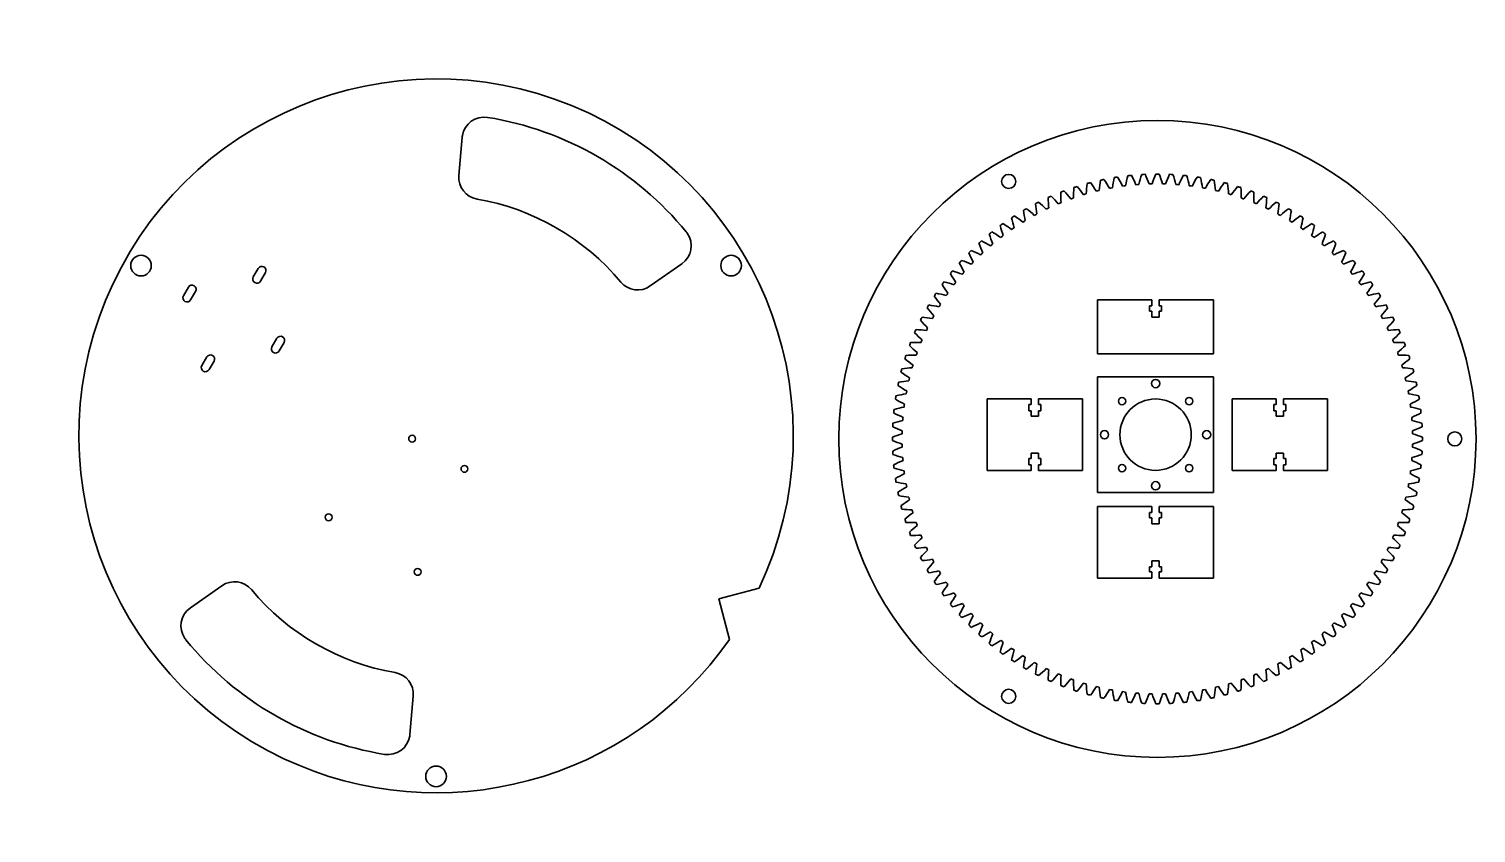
# Model space of a CAD drawing. Header units: inches. Extents: x 1.4 to 27.7, y -14.7 to -0.1.
import ezdxf

# ---------------------------------------------------------------- set-up
doc = ezdxf.new("R2010")
doc.units = ezdxf.units.IN
doc.header["$MEASUREMENT"] = 0
doc.layers.add('Layer 1', color=7, linetype='Continuous')

# ---------------------------------------------------------------- blocks, each defined once
blk = doc.blocks.new('block 3')
at = {"layer": 'Layer 1', "color": 7, "lineweight": 35, "true_color": 0xffffff}
blk.add_open_spline([(22.089, -2.912), (22.071, -2.912), (22.054, -2.911), (22.036, -2.911)], degree=3, dxfattribs=at)
blk = doc.blocks.new('block 4')
at = {"layer": 'Layer 1', "color": 7, "lineweight": 35, "true_color": 0xffffff}
blk.add_open_spline([(22.036, -2.911), (22.017, -2.851), (21.996, -2.791), (21.972, -2.733)], degree=3, dxfattribs=at)
blk = doc.blocks.new('block 5')
at = {"layer": 'Layer 1', "color": 7, "lineweight": 35, "true_color": 0xffffff}
blk.add_open_spline([(21.972, -2.733), (21.951, -2.733), (21.93, -2.733), (21.91, -2.733)], degree=3, dxfattribs=at)
blk = doc.blocks.new('block 6')
at = {"layer": 'Layer 1', "color": 7, "lineweight": 35, "true_color": 0xffffff}
blk.add_open_spline([(21.91, -2.733), (21.886, -2.791), (21.865, -2.851), (21.846, -2.911)], degree=3, dxfattribs=at)
blk = doc.blocks.new('block 7')
at = {"layer": 'Layer 1', "color": 7, "lineweight": 35, "true_color": 0xffffff}
blk.add_open_spline([(21.846, -2.911), (21.828, -2.911), (21.81, -2.912), (21.792, -2.912)], degree=3, dxfattribs=at)
blk = doc.blocks.new('block 8')
at = {"layer": 'Layer 1', "color": 7, "lineweight": 35, "true_color": 0xffffff}
blk.add_open_spline([(21.792, -2.912), (21.77, -2.853), (21.746, -2.795), (21.72, -2.738)], degree=3, dxfattribs=at)
blk = doc.blocks.new('block 9')
at = {"layer": 'Layer 1', "color": 7, "lineweight": 35, "true_color": 0xffffff}
blk.add_open_spline([(21.72, -2.738), (21.699, -2.739), (21.678, -2.74), (21.657, -2.741)], degree=3, dxfattribs=at)
blk = doc.blocks.new('block 10')
at = {"layer": 'Layer 1', "color": 7, "lineweight": 35, "true_color": 0xffffff}
blk.add_open_spline([(21.657, -2.741), (21.637, -2.801), (21.619, -2.861), (21.603, -2.922)], degree=3, dxfattribs=at)
blk = doc.blocks.new('block 11')
at = {"layer": 'Layer 1', "color": 7, "lineweight": 35, "true_color": 0xffffff}
blk.add_open_spline([(21.603, -2.922), (21.585, -2.924), (21.567, -2.925), (21.55, -2.927)], degree=3, dxfattribs=at)
blk = doc.blocks.new('block 12')
at = {"layer": 'Layer 1', "color": 7, "lineweight": 35, "true_color": 0xffffff}
blk.add_open_spline([(21.55, -2.927), (21.525, -2.869), (21.497, -2.812), (21.468, -2.756)], degree=3, dxfattribs=at)
blk = doc.blocks.new('block 13')
at = {"layer": 'Layer 1', "color": 7, "lineweight": 35, "true_color": 0xffffff}
blk.add_open_spline([(21.468, -2.756), (21.447, -2.758), (21.426, -2.76), (21.406, -2.763)], degree=3, dxfattribs=at)
blk = doc.blocks.new('block 14')
at = {"layer": 'Layer 1', "color": 7, "lineweight": 35, "true_color": 0xffffff}
blk.add_open_spline([(21.406, -2.763), (21.388, -2.823), (21.374, -2.885), (21.361, -2.946)], degree=3, dxfattribs=at)
blk = doc.blocks.new('block 15')
at = {"layer": 'Layer 1', "color": 7, "lineweight": 35, "true_color": 0xffffff}
blk.add_open_spline([(21.361, -2.946), (21.343, -2.949), (21.326, -2.951), (21.308, -2.953)], degree=3, dxfattribs=at)
blk = doc.blocks.new('block 16')
at = {"layer": 'Layer 1', "color": 7, "lineweight": 35, "true_color": 0xffffff}
blk.add_open_spline([(21.308, -2.953), (21.28, -2.897), (21.25, -2.842), (21.217, -2.787)], degree=3, dxfattribs=at)
blk = doc.blocks.new('block 17')
at = {"layer": 'Layer 1', "color": 7, "lineweight": 35, "true_color": 0xffffff}
blk.add_open_spline([(21.217, -2.787), (21.197, -2.791), (21.176, -2.794), (21.156, -2.797)], degree=3, dxfattribs=at)
blk = doc.blocks.new('block 18')
at = {"layer": 'Layer 1', "color": 7, "lineweight": 35, "true_color": 0xffffff}
blk.add_open_spline([(21.156, -2.797), (21.142, -2.859), (21.13, -2.921), (21.121, -2.983)], degree=3, dxfattribs=at)
blk = doc.blocks.new('block 19')
at = {"layer": 'Layer 1', "color": 7, "lineweight": 35, "true_color": 0xffffff}
blk.add_open_spline([(21.121, -2.983), (21.103, -2.986), (21.085, -2.989), (21.068, -2.993)], degree=3, dxfattribs=at)
blk = doc.blocks.new('block 20')
at = {"layer": 'Layer 1', "color": 7, "lineweight": 35, "true_color": 0xffffff}
blk.add_open_spline([(21.068, -2.993), (21.037, -2.938), (21.004, -2.884), (20.969, -2.832)], degree=3, dxfattribs=at)
blk = doc.blocks.new('block 21')
at = {"layer": 'Layer 1', "color": 7, "lineweight": 35, "true_color": 0xffffff}
blk.add_open_spline([(20.969, -2.832), (20.948, -2.836), (20.928, -2.84), (20.908, -2.845)], degree=3, dxfattribs=at)
blk = doc.blocks.new('block 22')
at = {"layer": 'Layer 1', "color": 7, "lineweight": 35, "true_color": 0xffffff}
blk.add_open_spline([(20.908, -2.845), (20.897, -2.907), (20.888, -2.969), (20.883, -3.032)], degree=3, dxfattribs=at)
blk = doc.blocks.new('block 23')
at = {"layer": 'Layer 1', "color": 7, "lineweight": 35, "true_color": 0xffffff}
blk.add_open_spline([(20.883, -3.032), (20.865, -3.036), (20.848, -3.04), (20.83, -3.045)], degree=3, dxfattribs=at)
blk = doc.blocks.new('block 24')
at = {"layer": 'Layer 1', "color": 7, "lineweight": 35, "true_color": 0xffffff}
blk.add_open_spline([(20.83, -3.045), (20.797, -2.992), (20.761, -2.94), (20.723, -2.889)], degree=3, dxfattribs=at)
blk = doc.blocks.new('block 25')
at = {"layer": 'Layer 1', "color": 7, "lineweight": 35, "true_color": 0xffffff}
blk.add_open_spline([(20.723, -2.889), (20.703, -2.894), (20.683, -2.9), (20.663, -2.905)], degree=3, dxfattribs=at)
blk = doc.blocks.new('block 26')
at = {"layer": 'Layer 1', "color": 7, "lineweight": 35, "true_color": 0xffffff}
blk.add_open_spline([(20.663, -2.905), (20.655, -2.968), (20.65, -3.031), (20.647, -3.094)], degree=3, dxfattribs=at)
blk = doc.blocks.new('block 27')
at = {"layer": 'Layer 1', "color": 7, "lineweight": 35, "true_color": 0xffffff}
blk.add_open_spline([(20.647, -3.094), (20.63, -3.099), (20.613, -3.104), (20.596, -3.109)], degree=3, dxfattribs=at)
blk = doc.blocks.new('block 28')
at = {"layer": 'Layer 1', "color": 7, "lineweight": 35, "true_color": 0xffffff}
blk.add_open_spline([(20.596, -3.109), (20.559, -3.058), (20.521, -3.008), (20.48, -2.959)], degree=3, dxfattribs=at)
blk = doc.blocks.new('block 29')
at = {"layer": 'Layer 1', "color": 7, "lineweight": 35, "true_color": 0xffffff}
blk.add_open_spline([(20.48, -2.959), (20.46, -2.966), (20.441, -2.972), (20.421, -2.979)], degree=3, dxfattribs=at)
blk = doc.blocks.new('block 30')
at = {"layer": 'Layer 1', "color": 7, "lineweight": 35, "true_color": 0xffffff}
blk.add_open_spline([(20.421, -2.979), (20.417, -3.042), (20.415, -3.105), (20.416, -3.168)], degree=3, dxfattribs=at)
blk = doc.blocks.new('block 31')
at = {"layer": 'Layer 1', "color": 7, "lineweight": 35, "true_color": 0xffffff}
blk.add_open_spline([(20.416, -3.168), (20.399, -3.174), (20.382, -3.18), (20.365, -3.186)], degree=3, dxfattribs=at)
blk = doc.blocks.new('block 32')
at = {"layer": 'Layer 1', "color": 7, "lineweight": 35, "true_color": 0xffffff}
blk.add_open_spline([(20.365, -3.186), (20.326, -3.136), (20.285, -3.088), (20.242, -3.042)], degree=3, dxfattribs=at)
blk = doc.blocks.new('block 33')
at = {"layer": 'Layer 1', "color": 7, "lineweight": 35, "true_color": 0xffffff}
blk.add_open_spline([(20.242, -3.042), (20.222, -3.049), (20.203, -3.057), (20.183, -3.064)], degree=3, dxfattribs=at)
blk = doc.blocks.new('block 34')
at = {"layer": 'Layer 1', "color": 7, "lineweight": 35, "true_color": 0xffffff}
blk.add_open_spline([(20.183, -3.064), (20.182, -3.127), (20.184, -3.191), (20.188, -3.253)], degree=3, dxfattribs=at)
blk = doc.blocks.new('block 35')
at = {"layer": 'Layer 1', "color": 7, "lineweight": 35, "true_color": 0xffffff}
blk.add_open_spline([(20.188, -3.253), (20.171, -3.26), (20.155, -3.267), (20.138, -3.274)], degree=3, dxfattribs=at)
blk = doc.blocks.new('block 36')
at = {"layer": 'Layer 1', "color": 7, "lineweight": 35, "true_color": 0xffffff}
blk.add_open_spline([(20.138, -3.274), (20.097, -3.227), (20.053, -3.181), (20.008, -3.137)], degree=3, dxfattribs=at)
blk = doc.blocks.new('block 37')
at = {"layer": 'Layer 1', "color": 7, "lineweight": 35, "true_color": 0xffffff}
blk.add_open_spline([(20.008, -3.137), (19.989, -3.146), (19.97, -3.154), (19.951, -3.163)], degree=3, dxfattribs=at)
blk = doc.blocks.new('block 38')
at = {"layer": 'Layer 1', "color": 7, "lineweight": 35, "true_color": 0xffffff}
blk.add_open_spline([(19.951, -3.163), (19.953, -3.226), (19.958, -3.288), (19.965, -3.351)], degree=3, dxfattribs=at)
blk = doc.blocks.new('block 39')
at = {"layer": 'Layer 1', "color": 7, "lineweight": 35, "true_color": 0xffffff}
blk.add_open_spline([(19.965, -3.351), (19.949, -3.359), (19.933, -3.366), (19.917, -3.374)], degree=3, dxfattribs=at)
blk = doc.blocks.new('block 40')
at = {"layer": 'Layer 1', "color": 7, "lineweight": 35, "true_color": 0xffffff}
blk.add_open_spline([(19.917, -3.374), (19.873, -3.329), (19.827, -3.286), (19.779, -3.244)], degree=3, dxfattribs=at)
blk = doc.blocks.new('block 41')
at = {"layer": 'Layer 1', "color": 7, "lineweight": 35, "true_color": 0xffffff}
blk.add_open_spline([(19.779, -3.244), (19.761, -3.254), (19.742, -3.263), (19.724, -3.273)], degree=3, dxfattribs=at)
blk = doc.blocks.new('block 42')
at = {"layer": 'Layer 1', "color": 7, "lineweight": 35, "true_color": 0xffffff}
blk.add_open_spline([(19.724, -3.273), (19.729, -3.336), (19.737, -3.398), (19.748, -3.46)], degree=3, dxfattribs=at)
blk = doc.blocks.new('block 43')
at = {"layer": 'Layer 1', "color": 7, "lineweight": 35, "true_color": 0xffffff}
blk.add_open_spline([(19.748, -3.46), (19.732, -3.469), (19.716, -3.477), (19.701, -3.486)], degree=3, dxfattribs=at)
blk = doc.blocks.new('block 44')
at = {"layer": 'Layer 1', "color": 7, "lineweight": 35, "true_color": 0xffffff}
blk.add_open_spline([(19.701, -3.486), (19.654, -3.443), (19.606, -3.402), (19.556, -3.364)], degree=3, dxfattribs=at)
blk = doc.blocks.new('block 45')
at = {"layer": 'Layer 1', "color": 7, "lineweight": 35, "true_color": 0xffffff}
blk.add_open_spline([(19.556, -3.364), (19.538, -3.374), (19.52, -3.384), (19.503, -3.395)], degree=3, dxfattribs=at)
blk = doc.blocks.new('block 46')
at = {"layer": 'Layer 1', "color": 7, "lineweight": 35, "true_color": 0xffffff}
blk.add_open_spline([(19.503, -3.395), (19.511, -3.457), (19.523, -3.519), (19.537, -3.581)], degree=3, dxfattribs=at)
blk = doc.blocks.new('block 47')
at = {"layer": 'Layer 1', "color": 7, "lineweight": 35, "true_color": 0xffffff}
blk.add_open_spline([(19.537, -3.581), (19.521, -3.59), (19.506, -3.599), (19.491, -3.609)], degree=3, dxfattribs=at)
blk = doc.blocks.new('block 48')
at = {"layer": 'Layer 1', "color": 7, "lineweight": 35, "true_color": 0xffffff}
blk.add_open_spline([(19.491, -3.609), (19.442, -3.569), (19.392, -3.53), (19.34, -3.494)], degree=3, dxfattribs=at)
blk = doc.blocks.new('block 49')
at = {"layer": 'Layer 1', "color": 7, "lineweight": 35, "true_color": 0xffffff}
blk.add_open_spline([(19.34, -3.494), (19.323, -3.505), (19.305, -3.517), (19.288, -3.528)], degree=3, dxfattribs=at)
blk = doc.blocks.new('block 50')
at = {"layer": 'Layer 1', "color": 7, "lineweight": 35, "true_color": 0xffffff}
blk.add_open_spline([(19.288, -3.528), (19.3, -3.59), (19.315, -3.651), (19.332, -3.712)], degree=3, dxfattribs=at)
blk = doc.blocks.new('block 51')
at = {"layer": 'Layer 1', "color": 7, "lineweight": 35, "true_color": 0xffffff}
blk.add_open_spline([(19.332, -3.712), (19.317, -3.722), (19.302, -3.732), (19.287, -3.742)], degree=3, dxfattribs=at)
blk = doc.blocks.new('block 52')
at = {"layer": 'Layer 1', "color": 7, "lineweight": 35, "true_color": 0xffffff}
blk.add_open_spline([(19.287, -3.742), (19.237, -3.705), (19.185, -3.669), (19.131, -3.636)], degree=3, dxfattribs=at)
blk = doc.blocks.new('block 53')
at = {"layer": 'Layer 1', "color": 7, "lineweight": 35, "true_color": 0xffffff}
blk.add_open_spline([(19.131, -3.636), (19.114, -3.648), (19.098, -3.66), (19.081, -3.672)], degree=3, dxfattribs=at)
blk = doc.blocks.new('block 54')
at = {"layer": 'Layer 1', "color": 7, "lineweight": 35, "true_color": 0xffffff}
blk.add_open_spline([(19.081, -3.672), (19.096, -3.733), (19.114, -3.794), (19.134, -3.854)], degree=3, dxfattribs=at)
blk = doc.blocks.new('block 55')
at = {"layer": 'Layer 1', "color": 7, "lineweight": 35, "true_color": 0xffffff}
blk.add_open_spline([(19.134, -3.854), (19.12, -3.865), (19.106, -3.876), (19.091, -3.887)], degree=3, dxfattribs=at)
blk = doc.blocks.new('block 56')
at = {"layer": 'Layer 1', "color": 7, "lineweight": 35, "true_color": 0xffffff}
blk.add_open_spline([(19.091, -3.887), (19.039, -3.852), (18.985, -3.819), (18.93, -3.788)], degree=3, dxfattribs=at)
blk = doc.blocks.new('block 57')
at = {"layer": 'Layer 1', "color": 7, "lineweight": 35, "true_color": 0xffffff}
blk.add_open_spline([(18.93, -3.788), (18.914, -3.801), (18.898, -3.814), (18.882, -3.827)], degree=3, dxfattribs=at)
blk = doc.blocks.new('block 58')
at = {"layer": 'Layer 1', "color": 7, "lineweight": 35, "true_color": 0xffffff}
blk.add_open_spline([(18.882, -3.827), (18.9, -3.888), (18.921, -3.947), (18.944, -4.006)], degree=3, dxfattribs=at)
blk = doc.blocks.new('block 59')
at = {"layer": 'Layer 1', "color": 7, "lineweight": 35, "true_color": 0xffffff}
blk.add_open_spline([(18.944, -4.006), (18.931, -4.017), (18.917, -4.029), (18.903, -4.041)], degree=3, dxfattribs=at)
blk = doc.blocks.new('block 60')
at = {"layer": 'Layer 1', "color": 7, "lineweight": 35, "true_color": 0xffffff}
blk.add_open_spline([(18.903, -4.041), (18.849, -4.009), (18.794, -3.979), (18.737, -3.951)], degree=3, dxfattribs=at)
blk = doc.blocks.new('block 61')
at = {"layer": 'Layer 1', "color": 7, "lineweight": 35, "true_color": 0xffffff}
blk.add_open_spline([(18.737, -3.951), (18.721, -3.965), (18.706, -3.979), (18.691, -3.993)], degree=3, dxfattribs=at)
blk = doc.blocks.new('block 62')
at = {"layer": 'Layer 1', "color": 7, "lineweight": 35, "true_color": 0xffffff}
blk.add_open_spline([(18.691, -3.993), (18.712, -4.052), (18.736, -4.11), (18.763, -4.167)], degree=3, dxfattribs=at)
blk = doc.blocks.new('block 63')
at = {"layer": 'Layer 1', "color": 7, "lineweight": 35, "true_color": 0xffffff}
blk.add_open_spline([(18.763, -4.167), (18.75, -4.18), (18.737, -4.192), (18.724, -4.204)], degree=3, dxfattribs=at)
blk = doc.blocks.new('block 64')
at = {"layer": 'Layer 1', "color": 7, "lineweight": 35, "true_color": 0xffffff}
blk.add_open_spline([(18.724, -4.204), (18.668, -4.175), (18.611, -4.148), (18.553, -4.123)], degree=3, dxfattribs=at)
blk = doc.blocks.new('block 65')
at = {"layer": 'Layer 1', "color": 7, "lineweight": 35, "true_color": 0xffffff}
blk.add_open_spline([(18.553, -4.123), (18.538, -4.138), (18.523, -4.153), (18.509, -4.168)], degree=3, dxfattribs=at)
blk = doc.blocks.new('block 66')
at = {"layer": 'Layer 1', "color": 7, "lineweight": 35, "true_color": 0xffffff}
blk.add_open_spline([(18.509, -4.168), (18.533, -4.226), (18.56, -4.283), (18.59, -4.338)], degree=3, dxfattribs=at)
blk = doc.blocks.new('block 67')
at = {"layer": 'Layer 1', "color": 7, "lineweight": 35, "true_color": 0xffffff}
blk.add_open_spline([(18.59, -4.338), (18.577, -4.351), (18.565, -4.364), (18.553, -4.377)], degree=3, dxfattribs=at)
blk = doc.blocks.new('block 68')
at = {"layer": 'Layer 1', "color": 7, "lineweight": 35, "true_color": 0xffffff}
blk.add_open_spline([(18.553, -4.377), (18.495, -4.351), (18.437, -4.327), (18.378, -4.306)], degree=3, dxfattribs=at)
blk = doc.blocks.new('block 69')
at = {"layer": 'Layer 1', "color": 7, "lineweight": 35, "true_color": 0xffffff}
blk.add_open_spline([(18.378, -4.306), (18.364, -4.321), (18.35, -4.336), (18.336, -4.352)], degree=3, dxfattribs=at)
blk = doc.blocks.new('block 70')
at = {"layer": 'Layer 1', "color": 7, "lineweight": 35, "true_color": 0xffffff}
blk.add_open_spline([(18.336, -4.352), (18.364, -4.408), (18.394, -4.464), (18.426, -4.518)], degree=3, dxfattribs=at)
blk = doc.blocks.new('block 71')
at = {"layer": 'Layer 1', "color": 7, "lineweight": 35, "true_color": 0xffffff}
blk.add_open_spline([(18.426, -4.518), (18.414, -4.532), (18.402, -4.545), (18.391, -4.559)], degree=3, dxfattribs=at)
blk = doc.blocks.new('block 72')
at = {"layer": 'Layer 1', "color": 7, "lineweight": 35, "true_color": 0xffffff}
blk.add_open_spline([(18.391, -4.559), (18.332, -4.536), (18.273, -4.515), (18.212, -4.496)], degree=3, dxfattribs=at)
blk = doc.blocks.new('block 73')
at = {"layer": 'Layer 1', "color": 7, "lineweight": 35, "true_color": 0xffffff}
blk.add_open_spline([(18.212, -4.496), (18.199, -4.512), (18.186, -4.529), (18.173, -4.545)], degree=3, dxfattribs=at)
blk = doc.blocks.new('block 74')
at = {"layer": 'Layer 1', "color": 7, "lineweight": 35, "true_color": 0xffffff}
blk.add_open_spline([(18.173, -4.545), (18.204, -4.6), (18.237, -4.654), (18.272, -4.706)], degree=3, dxfattribs=at)
blk = doc.blocks.new('block 75')
at = {"layer": 'Layer 1', "color": 7, "lineweight": 35, "true_color": 0xffffff}
blk.add_open_spline([(18.272, -4.706), (18.261, -4.72), (18.25, -4.735), (18.239, -4.749)], degree=3, dxfattribs=at)
blk = doc.blocks.new('block 76')
at = {"layer": 'Layer 1', "color": 7, "lineweight": 35, "true_color": 0xffffff}
blk.add_open_spline([(18.239, -4.749), (18.179, -4.729), (18.119, -4.711), (18.057, -4.696)], degree=3, dxfattribs=at)
blk = doc.blocks.new('block 77')
at = {"layer": 'Layer 1', "color": 7, "lineweight": 35, "true_color": 0xffffff}
blk.add_open_spline([(18.057, -4.696), (18.045, -4.712), (18.033, -4.729), (18.021, -4.746)], degree=3, dxfattribs=at)
blk = doc.blocks.new('block 78')
at = {"layer": 'Layer 1', "color": 7, "lineweight": 35, "true_color": 0xffffff}
blk.add_open_spline([(18.021, -4.746), (18.054, -4.8), (18.09, -4.852), (18.128, -4.902)], degree=3, dxfattribs=at)
blk = doc.blocks.new('block 79')
at = {"layer": 'Layer 1', "color": 7, "lineweight": 35, "true_color": 0xffffff}
blk.add_open_spline([(18.128, -4.902), (18.117, -4.917), (18.107, -4.932), (18.097, -4.947)], degree=3, dxfattribs=at)
blk = doc.blocks.new('block 80')
at = {"layer": 'Layer 1', "color": 7, "lineweight": 35, "true_color": 0xffffff}
blk.add_open_spline([(18.097, -4.947), (18.036, -4.93), (17.975, -4.915), (17.913, -4.903)], degree=3, dxfattribs=at)
blk = doc.blocks.new('block 81')
at = {"layer": 'Layer 1', "color": 7, "lineweight": 35, "true_color": 0xffffff}
blk.add_open_spline([(17.913, -4.903), (17.902, -4.92), (17.89, -4.938), (17.879, -4.955)], degree=3, dxfattribs=at)
blk = doc.blocks.new('block 82')
at = {"layer": 'Layer 1', "color": 7, "lineweight": 35, "true_color": 0xffffff}
blk.add_open_spline([(17.879, -4.955), (17.915, -5.007), (17.954, -5.057), (17.994, -5.105)], degree=3, dxfattribs=at)
blk = doc.blocks.new('block 83')
at = {"layer": 'Layer 1', "color": 7, "lineweight": 35, "true_color": 0xffffff}
blk.add_open_spline([(17.994, -5.105), (17.984, -5.121), (17.975, -5.136), (17.966, -5.151)], degree=3, dxfattribs=at)
blk = doc.blocks.new('block 84')
at = {"layer": 'Layer 1', "color": 7, "lineweight": 35, "true_color": 0xffffff}
blk.add_open_spline([(17.966, -5.151), (17.904, -5.138), (17.842, -5.126), (17.78, -5.117)], degree=3, dxfattribs=at)
blk = doc.blocks.new('block 85')
at = {"layer": 'Layer 1', "color": 7, "lineweight": 35, "true_color": 0xffffff}
blk.add_open_spline([(17.78, -5.117), (17.769, -5.135), (17.759, -5.153), (17.749, -5.171)], degree=3, dxfattribs=at)
blk = doc.blocks.new('block 86')
at = {"layer": 'Layer 1', "color": 7, "lineweight": 35, "true_color": 0xffffff}
blk.add_open_spline([(17.749, -5.171), (17.788, -5.221), (17.828, -5.269), (17.871, -5.315)], degree=3, dxfattribs=at)
blk = doc.blocks.new('block 87')
at = {"layer": 'Layer 1', "color": 7, "lineweight": 35, "true_color": 0xffffff}
blk.add_open_spline([(17.871, -5.315), (17.862, -5.331), (17.854, -5.347), (17.845, -5.363)], degree=3, dxfattribs=at)
blk = doc.blocks.new('block 88')
at = {"layer": 'Layer 1', "color": 7, "lineweight": 35, "true_color": 0xffffff}
blk.add_open_spline([(17.845, -5.363), (17.783, -5.352), (17.721, -5.344), (17.658, -5.338)], degree=3, dxfattribs=at)
blk = doc.blocks.new('block 89')
at = {"layer": 'Layer 1', "color": 7, "lineweight": 35, "true_color": 0xffffff}
blk.add_open_spline([(17.658, -5.338), (17.648, -5.357), (17.639, -5.375), (17.63, -5.394)], degree=3, dxfattribs=at)
blk = doc.blocks.new('block 90')
at = {"layer": 'Layer 1', "color": 7, "lineweight": 35, "true_color": 0xffffff}
blk.add_open_spline([(17.63, -5.394), (17.671, -5.442), (17.714, -5.487), (17.759, -5.531)], degree=3, dxfattribs=at)
blk = doc.blocks.new('block 91')
at = {"layer": 'Layer 1', "color": 7, "lineweight": 35, "true_color": 0xffffff}
blk.add_open_spline([(17.759, -5.531), (17.752, -5.548), (17.744, -5.564), (17.736, -5.58)], degree=3, dxfattribs=at)
blk = doc.blocks.new('block 92')
at = {"layer": 'Layer 1', "color": 7, "lineweight": 35, "true_color": 0xffffff}
blk.add_open_spline([(17.736, -5.58), (17.674, -5.573), (17.611, -5.568), (17.548, -5.566)], degree=3, dxfattribs=at)
blk = doc.blocks.new('block 93')
at = {"layer": 'Layer 1', "color": 7, "lineweight": 35, "true_color": 0xffffff}
blk.add_open_spline([(17.548, -5.566), (17.539, -5.585), (17.531, -5.604), (17.522, -5.623)], degree=3, dxfattribs=at)
blk = doc.blocks.new('block 94')
at = {"layer": 'Layer 1', "color": 7, "lineweight": 35, "true_color": 0xffffff}
blk.add_open_spline([(17.522, -5.623), (17.566, -5.668), (17.612, -5.711), (17.659, -5.753)], degree=3, dxfattribs=at)
blk = doc.blocks.new('block 95')
at = {"layer": 'Layer 1', "color": 7, "lineweight": 35, "true_color": 0xffffff}
blk.add_open_spline([(17.659, -5.753), (17.652, -5.77), (17.645, -5.786), (17.639, -5.803)], degree=3, dxfattribs=at)
blk = doc.blocks.new('block 96')
at = {"layer": 'Layer 1', "color": 7, "lineweight": 35, "true_color": 0xffffff}
blk.add_open_spline([(17.639, -5.803), (17.576, -5.799), (17.513, -5.797), (17.45, -5.798)], degree=3, dxfattribs=at)
blk = doc.blocks.new('block 97')
at = {"layer": 'Layer 1', "color": 7, "lineweight": 35, "true_color": 0xffffff}
blk.add_open_spline([(17.45, -5.798), (17.442, -5.818), (17.435, -5.837), (17.427, -5.857)], degree=3, dxfattribs=at)
blk = doc.blocks.new('block 98')
at = {"layer": 'Layer 1', "color": 7, "lineweight": 35, "true_color": 0xffffff}
blk.add_open_spline([(17.427, -5.857), (17.473, -5.899), (17.521, -5.941), (17.571, -5.98)], degree=3, dxfattribs=at)
blk = doc.blocks.new('block 99')
at = {"layer": 'Layer 1', "color": 7, "lineweight": 35, "true_color": 0xffffff}
blk.add_open_spline([(17.571, -5.98), (17.565, -5.997), (17.559, -6.013), (17.553, -6.03)], degree=3, dxfattribs=at)
blk = doc.blocks.new('block 100')
at = {"layer": 'Layer 1', "color": 7, "lineweight": 35, "true_color": 0xffffff}
blk.add_open_spline([(17.553, -6.03), (17.49, -6.03), (17.427, -6.031), (17.364, -6.036)], degree=3, dxfattribs=at)
blk = doc.blocks.new('block 101')
at = {"layer": 'Layer 1', "color": 7, "lineweight": 35, "true_color": 0xffffff}
blk.add_open_spline([(17.364, -6.036), (17.357, -6.055), (17.351, -6.075), (17.345, -6.095)], degree=3, dxfattribs=at)
blk = doc.blocks.new('block 102')
at = {"layer": 'Layer 1', "color": 7, "lineweight": 35, "true_color": 0xffffff}
blk.add_open_spline([(17.345, -6.095), (17.393, -6.136), (17.443, -6.174), (17.494, -6.211)], degree=3, dxfattribs=at)
blk = doc.blocks.new('block 103')
at = {"layer": 'Layer 1', "color": 7, "lineweight": 35, "true_color": 0xffffff}
blk.add_open_spline([(17.494, -6.211), (17.489, -6.228), (17.484, -6.245), (17.479, -6.262)], degree=3, dxfattribs=at)
blk = doc.blocks.new('block 104')
at = {"layer": 'Layer 1', "color": 7, "lineweight": 35, "true_color": 0xffffff}
blk.add_open_spline([(17.479, -6.262), (17.416, -6.265), (17.353, -6.27), (17.291, -6.277)], degree=3, dxfattribs=at)
blk = doc.blocks.new('block 105')
at = {"layer": 'Layer 1', "color": 7, "lineweight": 35, "true_color": 0xffffff}
blk.add_open_spline([(17.291, -6.277), (17.285, -6.297), (17.28, -6.318), (17.274, -6.338)], degree=3, dxfattribs=at)
blk = doc.blocks.new('block 106')
at = {"layer": 'Layer 1', "color": 7, "lineweight": 35, "true_color": 0xffffff}
blk.add_open_spline([(17.274, -6.338), (17.325, -6.375), (17.377, -6.411), (17.43, -6.445)], degree=3, dxfattribs=at)
blk = doc.blocks.new('block 107')
at = {"layer": 'Layer 1', "color": 7, "lineweight": 35, "true_color": 0xffffff}
blk.add_open_spline([(17.43, -6.445), (17.426, -6.463), (17.421, -6.48), (17.417, -6.497)], degree=3, dxfattribs=at)
blk = doc.blocks.new('block 108')
at = {"layer": 'Layer 1', "color": 7, "lineweight": 35, "true_color": 0xffffff}
blk.add_open_spline([(17.417, -6.497), (17.355, -6.503), (17.292, -6.512), (17.23, -6.523)], degree=3, dxfattribs=at)
blk = doc.blocks.new('block 109')
at = {"layer": 'Layer 1', "color": 7, "lineweight": 35, "true_color": 0xffffff}
blk.add_open_spline([(17.23, -6.523), (17.226, -6.543), (17.221, -6.563), (17.217, -6.584)], degree=3, dxfattribs=at)
blk = doc.blocks.new('block 110')
at = {"layer": 'Layer 1', "color": 7, "lineweight": 35, "true_color": 0xffffff}
blk.add_open_spline([(17.217, -6.584), (17.269, -6.619), (17.323, -6.652), (17.378, -6.683)], degree=3, dxfattribs=at)
blk = doc.blocks.new('block 111')
at = {"layer": 'Layer 1', "color": 7, "lineweight": 35, "true_color": 0xffffff}
blk.add_open_spline([(17.378, -6.683), (17.375, -6.7), (17.371, -6.718), (17.368, -6.736)], degree=3, dxfattribs=at)
blk = doc.blocks.new('block 112')
at = {"layer": 'Layer 1', "color": 7, "lineweight": 35, "true_color": 0xffffff}
blk.add_open_spline([(17.368, -6.736), (17.306, -6.745), (17.244, -6.756), (17.182, -6.77)], degree=3, dxfattribs=at)
blk = doc.blocks.new('block 113')
at = {"layer": 'Layer 1', "color": 7, "lineweight": 35, "true_color": 0xffffff}
blk.add_open_spline([(17.182, -6.77), (17.179, -6.791), (17.176, -6.812), (17.173, -6.832)], degree=3, dxfattribs=at)
blk = doc.blocks.new('block 114')
at = {"layer": 'Layer 1', "color": 7, "lineweight": 35, "true_color": 0xffffff}
blk.add_open_spline([(17.173, -6.832), (17.227, -6.864), (17.282, -6.895), (17.339, -6.923)], degree=3, dxfattribs=at)
blk = doc.blocks.new('block 115')
at = {"layer": 'Layer 1', "color": 7, "lineweight": 35, "true_color": 0xffffff}
blk.add_open_spline([(17.339, -6.923), (17.336, -6.94), (17.334, -6.958), (17.332, -6.976)], degree=3, dxfattribs=at)
blk = doc.blocks.new('block 116')
at = {"layer": 'Layer 1', "color": 7, "lineweight": 35, "true_color": 0xffffff}
blk.add_open_spline([(17.332, -6.976), (17.27, -6.988), (17.208, -7.003), (17.148, -7.021)], degree=3, dxfattribs=at)
blk = doc.blocks.new('block 117')
at = {"layer": 'Layer 1', "color": 7, "lineweight": 35, "true_color": 0xffffff}
blk.add_open_spline([(17.148, -7.021), (17.145, -7.041), (17.143, -7.062), (17.141, -7.083)], degree=3, dxfattribs=at)
blk = doc.blocks.new('block 118')
at = {"layer": 'Layer 1', "color": 7, "lineweight": 35, "true_color": 0xffffff}
blk.add_open_spline([(17.141, -7.083), (17.197, -7.112), (17.254, -7.139), (17.312, -7.164)], degree=3, dxfattribs=at)
blk = doc.blocks.new('block 119')
at = {"layer": 'Layer 1', "color": 7, "lineweight": 35, "true_color": 0xffffff}
blk.add_open_spline([(17.312, -7.164), (17.31, -7.182), (17.309, -7.2), (17.308, -7.218)], degree=3, dxfattribs=at)
blk = doc.blocks.new('block 120')
at = {"layer": 'Layer 1', "color": 7, "lineweight": 35, "true_color": 0xffffff}
blk.add_open_spline([(17.308, -7.218), (17.246, -7.234), (17.186, -7.252), (17.126, -7.272)], degree=3, dxfattribs=at)
blk = doc.blocks.new('block 121')
at = {"layer": 'Layer 1', "color": 7, "lineweight": 35, "true_color": 0xffffff}
blk.add_open_spline([(17.126, -7.272), (17.125, -7.293), (17.124, -7.314), (17.123, -7.334)], degree=3, dxfattribs=at)
blk = doc.blocks.new('block 122')
at = {"layer": 'Layer 1', "color": 7, "lineweight": 35, "true_color": 0xffffff}
blk.add_open_spline([(17.123, -7.334), (17.18, -7.361), (17.238, -7.385), (17.298, -7.407)], degree=3, dxfattribs=at)
blk = doc.blocks.new('block 123')
at = {"layer": 'Layer 1', "color": 7, "lineweight": 35, "true_color": 0xffffff}
blk.add_open_spline([(17.298, -7.407), (17.297, -7.425), (17.297, -7.443), (17.296, -7.461)], degree=3, dxfattribs=at)
blk = doc.blocks.new('block 124')
at = {"layer": 'Layer 1', "color": 7, "lineweight": 35, "true_color": 0xffffff}
blk.add_open_spline([(17.296, -7.461), (17.236, -7.48), (17.177, -7.501), (17.118, -7.525)], degree=3, dxfattribs=at)
blk = doc.blocks.new('block 125')
at = {"layer": 'Layer 1', "color": 7, "lineweight": 35, "true_color": 0xffffff}
blk.add_open_spline([(17.118, -7.525), (17.118, -7.545), (17.118, -7.566), (17.118, -7.587)], degree=3, dxfattribs=at)
blk = doc.blocks.new('block 126')
at = {"layer": 'Layer 1', "color": 7, "lineweight": 35, "true_color": 0xffffff}
blk.add_open_spline([(17.118, -7.587), (17.177, -7.61), (17.236, -7.632), (17.296, -7.65)], degree=3, dxfattribs=at)
blk = doc.blocks.new('block 127')
at = {"layer": 'Layer 1', "color": 7, "lineweight": 35, "true_color": 0xffffff}
blk.add_open_spline([(17.296, -7.65), (17.297, -7.668), (17.297, -7.686), (17.298, -7.704)], degree=3, dxfattribs=at)
blk = doc.blocks.new('block 128')
at = {"layer": 'Layer 1', "color": 7, "lineweight": 35, "true_color": 0xffffff}
blk.add_open_spline([(17.298, -7.704), (17.238, -7.726), (17.18, -7.75), (17.123, -7.777)], degree=3, dxfattribs=at)
blk = doc.blocks.new('block 129')
at = {"layer": 'Layer 1', "color": 7, "lineweight": 35, "true_color": 0xffffff}
blk.add_open_spline([(17.123, -7.777), (17.124, -7.798), (17.125, -7.819), (17.126, -7.839)], degree=3, dxfattribs=at)
blk = doc.blocks.new('block 130')
at = {"layer": 'Layer 1', "color": 7, "lineweight": 35, "true_color": 0xffffff}
blk.add_open_spline([(17.126, -7.839), (17.186, -7.86), (17.246, -7.878), (17.308, -7.893)], degree=3, dxfattribs=at)
blk = doc.blocks.new('block 131')
at = {"layer": 'Layer 1', "color": 7, "lineweight": 35, "true_color": 0xffffff}
blk.add_open_spline([(17.308, -7.893), (17.309, -7.911), (17.31, -7.929), (17.312, -7.947)], degree=3, dxfattribs=at)
blk = doc.blocks.new('block 132')
at = {"layer": 'Layer 1', "color": 7, "lineweight": 35, "true_color": 0xffffff}
blk.add_open_spline([(17.312, -7.947), (17.254, -7.972), (17.197, -7.999), (17.141, -8.029)], degree=3, dxfattribs=at)
blk = doc.blocks.new('block 133')
at = {"layer": 'Layer 1', "color": 7, "lineweight": 35, "true_color": 0xffffff}
blk.add_open_spline([(17.141, -8.029), (17.143, -8.05), (17.145, -8.07), (17.148, -8.091)], degree=3, dxfattribs=at)
blk = doc.blocks.new('block 134')
at = {"layer": 'Layer 1', "color": 7, "lineweight": 35, "true_color": 0xffffff}
blk.add_open_spline([(17.148, -8.091), (17.208, -8.108), (17.27, -8.123), (17.332, -8.135)], degree=3, dxfattribs=at)
blk = doc.blocks.new('block 135')
at = {"layer": 'Layer 1', "color": 7, "lineweight": 35, "true_color": 0xffffff}
blk.add_open_spline([(17.332, -8.135), (17.334, -8.153), (17.336, -8.171), (17.339, -8.189)], degree=3, dxfattribs=at)
blk = doc.blocks.new('block 136')
at = {"layer": 'Layer 1', "color": 7, "lineweight": 35, "true_color": 0xffffff}
blk.add_open_spline([(17.339, -8.189), (17.282, -8.217), (17.227, -8.247), (17.173, -8.279)], degree=3, dxfattribs=at)
blk = doc.blocks.new('block 137')
at = {"layer": 'Layer 1', "color": 7, "lineweight": 35, "true_color": 0xffffff}
blk.add_open_spline([(17.173, -8.279), (17.176, -8.3), (17.179, -8.32), (17.182, -8.341)], degree=3, dxfattribs=at)
blk = doc.blocks.new('block 138')
at = {"layer": 'Layer 1', "color": 7, "lineweight": 35, "true_color": 0xffffff}
blk.add_open_spline([(17.182, -8.341), (17.244, -8.355), (17.306, -8.367), (17.368, -8.376)], degree=3, dxfattribs=at)
blk = doc.blocks.new('block 139')
at = {"layer": 'Layer 1', "color": 7, "lineweight": 35, "true_color": 0xffffff}
blk.add_open_spline([(17.368, -8.376), (17.371, -8.394), (17.375, -8.411), (17.378, -8.429)], degree=3, dxfattribs=at)
blk = doc.blocks.new('block 140')
at = {"layer": 'Layer 1', "color": 7, "lineweight": 35, "true_color": 0xffffff}
blk.add_open_spline([(17.378, -8.429), (17.323, -8.46), (17.269, -8.493), (17.217, -8.528)], degree=3, dxfattribs=at)
blk = doc.blocks.new('block 141')
at = {"layer": 'Layer 1', "color": 7, "lineweight": 35, "true_color": 0xffffff}
blk.add_open_spline([(17.217, -8.528), (17.221, -8.548), (17.226, -8.569), (17.23, -8.589)], degree=3, dxfattribs=at)
blk = doc.blocks.new('block 142')
at = {"layer": 'Layer 1', "color": 7, "lineweight": 35, "true_color": 0xffffff}
blk.add_open_spline([(17.23, -8.589), (17.292, -8.6), (17.355, -8.608), (17.417, -8.614)], degree=3, dxfattribs=at)
blk = doc.blocks.new('block 143')
at = {"layer": 'Layer 1', "color": 7, "lineweight": 35, "true_color": 0xffffff}
blk.add_open_spline([(17.417, -8.614), (17.421, -8.632), (17.426, -8.649), (17.43, -8.666)], degree=3, dxfattribs=at)
blk = doc.blocks.new('block 144')
at = {"layer": 'Layer 1', "color": 7, "lineweight": 35, "true_color": 0xffffff}
blk.add_open_spline([(17.43, -8.666), (17.377, -8.7), (17.325, -8.736), (17.274, -8.774)], degree=3, dxfattribs=at)
blk = doc.blocks.new('block 145')
at = {"layer": 'Layer 1', "color": 7, "lineweight": 35, "true_color": 0xffffff}
blk.add_open_spline([(17.274, -8.774), (17.28, -8.794), (17.285, -8.814), (17.291, -8.834)], degree=3, dxfattribs=at)
blk = doc.blocks.new('block 146')
at = {"layer": 'Layer 1', "color": 7, "lineweight": 35, "true_color": 0xffffff}
blk.add_open_spline([(17.291, -8.834), (17.353, -8.842), (17.416, -8.847), (17.479, -8.849)], degree=3, dxfattribs=at)
blk = doc.blocks.new('block 147')
at = {"layer": 'Layer 1', "color": 7, "lineweight": 35, "true_color": 0xffffff}
blk.add_open_spline([(17.479, -8.849), (17.484, -8.867), (17.489, -8.884), (17.494, -8.901)], degree=3, dxfattribs=at)
blk = doc.blocks.new('block 148')
at = {"layer": 'Layer 1', "color": 7, "lineweight": 35, "true_color": 0xffffff}
blk.add_open_spline([(17.494, -8.901), (17.443, -8.937), (17.393, -8.976), (17.345, -9.016)], degree=3, dxfattribs=at)
blk = doc.blocks.new('block 149')
at = {"layer": 'Layer 1', "color": 7, "lineweight": 35, "true_color": 0xffffff}
blk.add_open_spline([(17.345, -9.016), (17.351, -9.036), (17.357, -9.056), (17.364, -9.076)], degree=3, dxfattribs=at)
blk = doc.blocks.new('block 150')
at = {"layer": 'Layer 1', "color": 7, "lineweight": 35, "true_color": 0xffffff}
blk.add_open_spline([(17.364, -9.076), (17.427, -9.08), (17.49, -9.082), (17.553, -9.081)], degree=3, dxfattribs=at)
blk = doc.blocks.new('block 151')
at = {"layer": 'Layer 1', "color": 7, "lineweight": 35, "true_color": 0xffffff}
blk.add_open_spline([(17.553, -9.081), (17.559, -9.098), (17.565, -9.115), (17.571, -9.132)], degree=3, dxfattribs=at)
blk = doc.blocks.new('block 152')
at = {"layer": 'Layer 1', "color": 7, "lineweight": 35, "true_color": 0xffffff}
blk.add_open_spline([(17.571, -9.132), (17.521, -9.171), (17.473, -9.212), (17.427, -9.255)], degree=3, dxfattribs=at)
blk = doc.blocks.new('block 153')
at = {"layer": 'Layer 1', "color": 7, "lineweight": 35, "true_color": 0xffffff}
blk.add_open_spline([(17.427, -9.255), (17.435, -9.274), (17.442, -9.294), (17.45, -9.313)], degree=3, dxfattribs=at)
blk = doc.blocks.new('block 154')
at = {"layer": 'Layer 1', "color": 7, "lineweight": 35, "true_color": 0xffffff}
blk.add_open_spline([(17.45, -9.313), (17.513, -9.314), (17.576, -9.313), (17.639, -9.309)], degree=3, dxfattribs=at)
blk = doc.blocks.new('block 155')
at = {"layer": 'Layer 1', "color": 7, "lineweight": 35, "true_color": 0xffffff}
blk.add_open_spline([(17.639, -9.309), (17.645, -9.325), (17.652, -9.342), (17.659, -9.358)], degree=3, dxfattribs=at)
blk = doc.blocks.new('block 156')
at = {"layer": 'Layer 1', "color": 7, "lineweight": 35, "true_color": 0xffffff}
blk.add_open_spline([(17.659, -9.358), (17.612, -9.4), (17.566, -9.444), (17.522, -9.489)], degree=3, dxfattribs=at)
blk = doc.blocks.new('block 157')
at = {"layer": 'Layer 1', "color": 7, "lineweight": 35, "true_color": 0xffffff}
blk.add_open_spline([(17.522, -9.489), (17.531, -9.508), (17.539, -9.527), (17.548, -9.546)], degree=3, dxfattribs=at)
blk = doc.blocks.new('block 158')
at = {"layer": 'Layer 1', "color": 7, "lineweight": 35, "true_color": 0xffffff}
blk.add_open_spline([(17.548, -9.546), (17.611, -9.544), (17.674, -9.539), (17.736, -9.531)], degree=3, dxfattribs=at)
blk = doc.blocks.new('block 159')
at = {"layer": 'Layer 1', "color": 7, "lineweight": 35, "true_color": 0xffffff}
blk.add_open_spline([(17.736, -9.531), (17.744, -9.548), (17.752, -9.564), (17.759, -9.58)], degree=3, dxfattribs=at)
blk = doc.blocks.new('block 160')
at = {"layer": 'Layer 1', "color": 7, "lineweight": 35, "true_color": 0xffffff}
blk.add_open_spline([(17.759, -9.58), (17.714, -9.624), (17.671, -9.67), (17.63, -9.717)], degree=3, dxfattribs=at)
blk = doc.blocks.new('block 161')
at = {"layer": 'Layer 1', "color": 7, "lineweight": 35, "true_color": 0xffffff}
blk.add_open_spline([(17.63, -9.717), (17.639, -9.736), (17.648, -9.755), (17.658, -9.773)], degree=3, dxfattribs=at)
blk = doc.blocks.new('block 162')
at = {"layer": 'Layer 1', "color": 7, "lineweight": 35, "true_color": 0xffffff}
blk.add_open_spline([(17.658, -9.773), (17.721, -9.767), (17.783, -9.759), (17.845, -9.749)], degree=3, dxfattribs=at)
blk = doc.blocks.new('block 163')
at = {"layer": 'Layer 1', "color": 7, "lineweight": 35, "true_color": 0xffffff}
blk.add_open_spline([(17.845, -9.749), (17.854, -9.765), (17.862, -9.78), (17.871, -9.796)], degree=3, dxfattribs=at)
blk = doc.blocks.new('block 164')
at = {"layer": 'Layer 1', "color": 7, "lineweight": 35, "true_color": 0xffffff}
blk.add_open_spline([(17.871, -9.796), (17.828, -9.842), (17.788, -9.89), (17.749, -9.94)], degree=3, dxfattribs=at)
blk = doc.blocks.new('block 165')
at = {"layer": 'Layer 1', "color": 7, "lineweight": 35, "true_color": 0xffffff}
blk.add_open_spline([(17.749, -9.94), (17.759, -9.958), (17.769, -9.976), (17.78, -9.994)], degree=3, dxfattribs=at)
blk = doc.blocks.new('block 166')
at = {"layer": 'Layer 1', "color": 7, "lineweight": 35, "true_color": 0xffffff}
blk.add_open_spline([(17.78, -9.994), (17.842, -9.985), (17.904, -9.974), (17.966, -9.96)], degree=3, dxfattribs=at)
blk = doc.blocks.new('block 167')
at = {"layer": 'Layer 1', "color": 7, "lineweight": 35, "true_color": 0xffffff}
blk.add_open_spline([(17.966, -9.96), (17.975, -9.975), (17.984, -9.991), (17.994, -10.006)], degree=3, dxfattribs=at)
blk = doc.blocks.new('block 168')
at = {"layer": 'Layer 1', "color": 7, "lineweight": 35, "true_color": 0xffffff}
blk.add_open_spline([(17.994, -10.006), (17.954, -10.055), (17.915, -10.105), (17.879, -10.156)], degree=3, dxfattribs=at)
blk = doc.blocks.new('block 169')
at = {"layer": 'Layer 1', "color": 7, "lineweight": 35, "true_color": 0xffffff}
blk.add_open_spline([(17.879, -10.156), (17.89, -10.174), (17.902, -10.191), (17.913, -10.209)], degree=3, dxfattribs=at)
blk = doc.blocks.new('block 170')
at = {"layer": 'Layer 1', "color": 7, "lineweight": 35, "true_color": 0xffffff}
blk.add_open_spline([(17.913, -10.209), (17.975, -10.196), (18.036, -10.182), (18.097, -10.165)], degree=3, dxfattribs=at)
blk = doc.blocks.new('block 171')
at = {"layer": 'Layer 1', "color": 7, "lineweight": 35, "true_color": 0xffffff}
blk.add_open_spline([(18.097, -10.165), (18.107, -10.18), (18.117, -10.194), (18.128, -10.209)], degree=3, dxfattribs=at)
blk = doc.blocks.new('block 172')
at = {"layer": 'Layer 1', "color": 7, "lineweight": 35, "true_color": 0xffffff}
blk.add_open_spline([(18.128, -10.209), (18.09, -10.26), (18.054, -10.312), (18.021, -10.365)], degree=3, dxfattribs=at)
blk = doc.blocks.new('block 173')
at = {"layer": 'Layer 1', "color": 7, "lineweight": 35, "true_color": 0xffffff}
blk.add_open_spline([(18.021, -10.365), (18.033, -10.382), (18.045, -10.399), (18.057, -10.416)], degree=3, dxfattribs=at)
blk = doc.blocks.new('block 174')
at = {"layer": 'Layer 1', "color": 7, "lineweight": 35, "true_color": 0xffffff}
blk.add_open_spline([(18.057, -10.416), (18.119, -10.4), (18.179, -10.383), (18.239, -10.362)], degree=3, dxfattribs=at)
blk = doc.blocks.new('block 175')
at = {"layer": 'Layer 1', "color": 7, "lineweight": 35, "true_color": 0xffffff}
blk.add_open_spline([(18.239, -10.362), (18.25, -10.377), (18.261, -10.391), (18.272, -10.405)], degree=3, dxfattribs=at)
blk = doc.blocks.new('block 176')
at = {"layer": 'Layer 1', "color": 7, "lineweight": 35, "true_color": 0xffffff}
blk.add_open_spline([(18.272, -10.405), (18.237, -10.458), (18.204, -10.511), (18.173, -10.567)], degree=3, dxfattribs=at)
blk = doc.blocks.new('block 177')
at = {"layer": 'Layer 1', "color": 7, "lineweight": 35, "true_color": 0xffffff}
blk.add_open_spline([(18.173, -10.567), (18.186, -10.583), (18.199, -10.599), (18.212, -10.615)], degree=3, dxfattribs=at)
blk = doc.blocks.new('block 178')
at = {"layer": 'Layer 1', "color": 7, "lineweight": 35, "true_color": 0xffffff}
blk.add_open_spline([(18.212, -10.615), (18.273, -10.597), (18.332, -10.576), (18.391, -10.552)], degree=3, dxfattribs=at)
blk = doc.blocks.new('block 179')
at = {"layer": 'Layer 1', "color": 7, "lineweight": 35, "true_color": 0xffffff}
blk.add_open_spline([(18.391, -10.552), (18.402, -10.566), (18.414, -10.58), (18.426, -10.593)], degree=3, dxfattribs=at)
blk = doc.blocks.new('block 180')
at = {"layer": 'Layer 1', "color": 7, "lineweight": 35, "true_color": 0xffffff}
blk.add_open_spline([(18.426, -10.593), (18.394, -10.647), (18.364, -10.703), (18.336, -10.76)], degree=3, dxfattribs=at)
blk = doc.blocks.new('block 181')
at = {"layer": 'Layer 1', "color": 7, "lineweight": 35, "true_color": 0xffffff}
blk.add_open_spline([(18.336, -10.76), (18.35, -10.775), (18.364, -10.791), (18.378, -10.806)], degree=3, dxfattribs=at)
blk = doc.blocks.new('block 182')
at = {"layer": 'Layer 1', "color": 7, "lineweight": 35, "true_color": 0xffffff}
blk.add_open_spline([(18.378, -10.806), (18.437, -10.784), (18.495, -10.76), (18.553, -10.734)], degree=3, dxfattribs=at)
blk = doc.blocks.new('block 183')
at = {"layer": 'Layer 1', "color": 7, "lineweight": 35, "true_color": 0xffffff}
blk.add_open_spline([(18.553, -10.734), (18.565, -10.747), (18.577, -10.76), (18.59, -10.773)], degree=3, dxfattribs=at)
blk = doc.blocks.new('block 184')
at = {"layer": 'Layer 1', "color": 7, "lineweight": 35, "true_color": 0xffffff}
blk.add_open_spline([(18.59, -10.773), (18.56, -10.829), (18.533, -10.886), (18.509, -10.944)], degree=3, dxfattribs=at)
blk = doc.blocks.new('block 185')
at = {"layer": 'Layer 1', "color": 7, "lineweight": 35, "true_color": 0xffffff}
blk.add_open_spline([(18.509, -10.944), (18.523, -10.959), (18.538, -10.973), (18.553, -10.988)], degree=3, dxfattribs=at)
blk = doc.blocks.new('block 186')
at = {"layer": 'Layer 1', "color": 7, "lineweight": 35, "true_color": 0xffffff}
blk.add_open_spline([(18.553, -10.988), (18.611, -10.963), (18.668, -10.936), (18.724, -10.907)], degree=3, dxfattribs=at)
blk = doc.blocks.new('block 187')
at = {"layer": 'Layer 1', "color": 7, "lineweight": 35, "true_color": 0xffffff}
blk.add_open_spline([(18.724, -10.907), (18.737, -10.919), (18.75, -10.932), (18.763, -10.944)], degree=3, dxfattribs=at)
blk = doc.blocks.new('block 188')
at = {"layer": 'Layer 1', "color": 7, "lineweight": 35, "true_color": 0xffffff}
blk.add_open_spline([(18.763, -10.944), (18.736, -11.001), (18.712, -11.06), (18.691, -11.119)], degree=3, dxfattribs=at)
blk = doc.blocks.new('block 189')
at = {"layer": 'Layer 1', "color": 7, "lineweight": 35, "true_color": 0xffffff}
blk.add_open_spline([(18.691, -11.119), (18.706, -11.133), (18.721, -11.147), (18.737, -11.161)], degree=3, dxfattribs=at)
blk = doc.blocks.new('block 190')
at = {"layer": 'Layer 1', "color": 7, "lineweight": 35, "true_color": 0xffffff}
blk.add_open_spline([(18.737, -11.161), (18.794, -11.133), (18.849, -11.103), (18.903, -11.071)], degree=3, dxfattribs=at)
blk = doc.blocks.new('block 191')
at = {"layer": 'Layer 1', "color": 7, "lineweight": 35, "true_color": 0xffffff}
blk.add_open_spline([(18.903, -11.071), (18.917, -11.083), (18.931, -11.094), (18.944, -11.106)], degree=3, dxfattribs=at)
blk = doc.blocks.new('block 192')
at = {"layer": 'Layer 1', "color": 7, "lineweight": 35, "true_color": 0xffffff}
blk.add_open_spline([(18.944, -11.106), (18.921, -11.164), (18.9, -11.224), (18.882, -11.284)], degree=3, dxfattribs=at)
blk = doc.blocks.new('block 193')
at = {"layer": 'Layer 1', "color": 7, "lineweight": 35, "true_color": 0xffffff}
blk.add_open_spline([(18.882, -11.284), (18.898, -11.297), (18.914, -11.31), (18.93, -11.323)], degree=3, dxfattribs=at)
blk = doc.blocks.new('block 194')
at = {"layer": 'Layer 1', "color": 7, "lineweight": 35, "true_color": 0xffffff}
blk.add_open_spline([(18.93, -11.323), (18.985, -11.293), (19.039, -11.26), (19.091, -11.225)], degree=3, dxfattribs=at)
blk = doc.blocks.new('block 195')
at = {"layer": 'Layer 1', "color": 7, "lineweight": 35, "true_color": 0xffffff}
blk.add_open_spline([(19.091, -11.225), (19.106, -11.236), (19.12, -11.247), (19.134, -11.258)], degree=3, dxfattribs=at)
blk = doc.blocks.new('block 196')
at = {"layer": 'Layer 1', "color": 7, "lineweight": 35, "true_color": 0xffffff}
blk.add_open_spline([(19.134, -11.258), (19.114, -11.317), (19.096, -11.378), (19.081, -11.439)], degree=3, dxfattribs=at)
blk = doc.blocks.new('block 197')
at = {"layer": 'Layer 1', "color": 7, "lineweight": 35, "true_color": 0xffffff}
blk.add_open_spline([(19.081, -11.439), (19.098, -11.451), (19.114, -11.464), (19.131, -11.476)], degree=3, dxfattribs=at)
blk = doc.blocks.new('block 198')
at = {"layer": 'Layer 1', "color": 7, "lineweight": 35, "true_color": 0xffffff}
blk.add_open_spline([(19.131, -11.476), (19.185, -11.442), (19.237, -11.407), (19.287, -11.369)], degree=3, dxfattribs=at)
blk = doc.blocks.new('block 199')
at = {"layer": 'Layer 1', "color": 7, "lineweight": 35, "true_color": 0xffffff}
blk.add_open_spline([(19.287, -11.369), (19.302, -11.379), (19.317, -11.389), (19.332, -11.4)], degree=3, dxfattribs=at)
blk = doc.blocks.new('block 200')
at = {"layer": 'Layer 1', "color": 7, "lineweight": 35, "true_color": 0xffffff}
blk.add_open_spline([(19.332, -11.4), (19.315, -11.46), (19.3, -11.522), (19.288, -11.583)], degree=3, dxfattribs=at)
blk = doc.blocks.new('block 201')
at = {"layer": 'Layer 1', "color": 7, "lineweight": 35, "true_color": 0xffffff}
blk.add_open_spline([(19.288, -11.583), (19.305, -11.595), (19.323, -11.606), (19.34, -11.617)], degree=3, dxfattribs=at)
blk = doc.blocks.new('block 202')
at = {"layer": 'Layer 1', "color": 7, "lineweight": 35, "true_color": 0xffffff}
blk.add_open_spline([(19.34, -11.617), (19.392, -11.581), (19.442, -11.543), (19.491, -11.503)], degree=3, dxfattribs=at)
blk = doc.blocks.new('block 203')
at = {"layer": 'Layer 1', "color": 7, "lineweight": 35, "true_color": 0xffffff}
blk.add_open_spline([(19.491, -11.503), (19.506, -11.512), (19.521, -11.522), (19.537, -11.531)], degree=3, dxfattribs=at)
blk = doc.blocks.new('block 204')
at = {"layer": 'Layer 1', "color": 7, "lineweight": 35, "true_color": 0xffffff}
blk.add_open_spline([(19.537, -11.531), (19.523, -11.592), (19.511, -11.654), (19.503, -11.717)], degree=3, dxfattribs=at)
blk = doc.blocks.new('block 205')
at = {"layer": 'Layer 1', "color": 7, "lineweight": 35, "true_color": 0xffffff}
blk.add_open_spline([(19.503, -11.717), (19.52, -11.727), (19.538, -11.738), (19.556, -11.748)], degree=3, dxfattribs=at)
blk = doc.blocks.new('block 206')
at = {"layer": 'Layer 1', "color": 7, "lineweight": 35, "true_color": 0xffffff}
blk.add_open_spline([(19.556, -11.748), (19.606, -11.709), (19.654, -11.668), (19.701, -11.626)], degree=3, dxfattribs=at)
blk = doc.blocks.new('block 207')
at = {"layer": 'Layer 1', "color": 7, "lineweight": 35, "true_color": 0xffffff}
blk.add_open_spline([(19.701, -11.626), (19.716, -11.634), (19.732, -11.643), (19.748, -11.651)], degree=3, dxfattribs=at)
blk = doc.blocks.new('block 208')
at = {"layer": 'Layer 1', "color": 7, "lineweight": 35, "true_color": 0xffffff}
blk.add_open_spline([(19.748, -11.651), (19.737, -11.713), (19.729, -11.776), (19.724, -11.839)], degree=3, dxfattribs=at)
blk = doc.blocks.new('block 209')
at = {"layer": 'Layer 1', "color": 7, "lineweight": 35, "true_color": 0xffffff}
blk.add_open_spline([(19.724, -11.839), (19.742, -11.848), (19.761, -11.858), (19.779, -11.867)], degree=3, dxfattribs=at)
blk = doc.blocks.new('block 210')
at = {"layer": 'Layer 1', "color": 7, "lineweight": 35, "true_color": 0xffffff}
blk.add_open_spline([(19.779, -11.867), (19.827, -11.826), (19.873, -11.782), (19.917, -11.737)], degree=3, dxfattribs=at)
blk = doc.blocks.new('block 211')
at = {"layer": 'Layer 1', "color": 7, "lineweight": 35, "true_color": 0xffffff}
blk.add_open_spline([(19.917, -11.737), (19.933, -11.745), (19.949, -11.753), (19.965, -11.76)], degree=3, dxfattribs=at)
blk = doc.blocks.new('block 212')
at = {"layer": 'Layer 1', "color": 7, "lineweight": 35, "true_color": 0xffffff}
blk.add_open_spline([(19.965, -11.76), (19.958, -11.823), (19.953, -11.886), (19.951, -11.949)], degree=3, dxfattribs=at)
blk = doc.blocks.new('block 213')
at = {"layer": 'Layer 1', "color": 7, "lineweight": 35, "true_color": 0xffffff}
blk.add_open_spline([(19.951, -11.949), (19.97, -11.957), (19.989, -11.966), (20.008, -11.974)], degree=3, dxfattribs=at)
blk = doc.blocks.new('block 214')
at = {"layer": 'Layer 1', "color": 7, "lineweight": 35, "true_color": 0xffffff}
blk.add_open_spline([(20.008, -11.974), (20.053, -11.93), (20.097, -11.885), (20.138, -11.837)], degree=3, dxfattribs=at)
blk = doc.blocks.new('block 215')
at = {"layer": 'Layer 1', "color": 7, "lineweight": 35, "true_color": 0xffffff}
blk.add_open_spline([(20.138, -11.837), (20.155, -11.844), (20.171, -11.851), (20.188, -11.858)], degree=3, dxfattribs=at)
blk = doc.blocks.new('block 216')
at = {"layer": 'Layer 1', "color": 7, "lineweight": 35, "true_color": 0xffffff}
blk.add_open_spline([(20.188, -11.858), (20.184, -11.921), (20.182, -11.984), (20.183, -12.047)], degree=3, dxfattribs=at)
blk = doc.blocks.new('block 217')
at = {"layer": 'Layer 1', "color": 7, "lineweight": 35, "true_color": 0xffffff}
blk.add_open_spline([(20.183, -12.047), (20.203, -12.055), (20.222, -12.062), (20.242, -12.069)], degree=3, dxfattribs=at)
blk = doc.blocks.new('block 218')
at = {"layer": 'Layer 1', "color": 7, "lineweight": 35, "true_color": 0xffffff}
blk.add_open_spline([(20.242, -12.069), (20.285, -12.023), (20.326, -11.975), (20.365, -11.926)], degree=3, dxfattribs=at)
blk = doc.blocks.new('block 219')
at = {"layer": 'Layer 1', "color": 7, "lineweight": 35, "true_color": 0xffffff}
blk.add_open_spline([(20.365, -11.926), (20.382, -11.932), (20.399, -11.938), (20.416, -11.944)], degree=3, dxfattribs=at)
blk = doc.blocks.new('block 220')
at = {"layer": 'Layer 1', "color": 7, "lineweight": 35, "true_color": 0xffffff}
blk.add_open_spline([(20.416, -11.944), (20.415, -12.007), (20.417, -12.07), (20.421, -12.133)], degree=3, dxfattribs=at)
blk = doc.blocks.new('block 221')
at = {"layer": 'Layer 1', "color": 7, "lineweight": 35, "true_color": 0xffffff}
blk.add_open_spline([(20.421, -12.133), (20.441, -12.139), (20.46, -12.146), (20.48, -12.152)], degree=3, dxfattribs=at)
blk = doc.blocks.new('block 222')
at = {"layer": 'Layer 1', "color": 7, "lineweight": 35, "true_color": 0xffffff}
blk.add_open_spline([(20.48, -12.152), (20.521, -12.104), (20.559, -12.054), (20.596, -12.002)], degree=3, dxfattribs=at)
blk = doc.blocks.new('block 223')
at = {"layer": 'Layer 1', "color": 7, "lineweight": 35, "true_color": 0xffffff}
blk.add_open_spline([(20.596, -12.002), (20.613, -12.008), (20.63, -12.013), (20.647, -12.018)], degree=3, dxfattribs=at)
blk = doc.blocks.new('block 224')
at = {"layer": 'Layer 1', "color": 7, "lineweight": 35, "true_color": 0xffffff}
blk.add_open_spline([(20.647, -12.018), (20.65, -12.081), (20.655, -12.144), (20.663, -12.206)], degree=3, dxfattribs=at)
blk = doc.blocks.new('block 225')
at = {"layer": 'Layer 1', "color": 7, "lineweight": 35, "true_color": 0xffffff}
blk.add_open_spline([(20.663, -12.206), (20.683, -12.212), (20.703, -12.217), (20.723, -12.222)], degree=3, dxfattribs=at)
blk = doc.blocks.new('block 226')
at = {"layer": 'Layer 1', "color": 7, "lineweight": 35, "true_color": 0xffffff}
blk.add_open_spline([(20.723, -12.222), (20.761, -12.172), (20.797, -12.12), (20.83, -12.067)], degree=3, dxfattribs=at)
blk = doc.blocks.new('block 227')
at = {"layer": 'Layer 1', "color": 7, "lineweight": 35, "true_color": 0xffffff}
blk.add_open_spline([(20.83, -12.067), (20.848, -12.071), (20.865, -12.075), (20.883, -12.079)], degree=3, dxfattribs=at)
blk = doc.blocks.new('block 228')
at = {"layer": 'Layer 1', "color": 7, "lineweight": 35, "true_color": 0xffffff}
blk.add_open_spline([(20.883, -12.079), (20.888, -12.142), (20.897, -12.205), (20.908, -12.267)], degree=3, dxfattribs=at)
blk = doc.blocks.new('block 229')
at = {"layer": 'Layer 1', "color": 7, "lineweight": 35, "true_color": 0xffffff}
blk.add_open_spline([(20.908, -12.267), (20.928, -12.271), (20.948, -12.275), (20.969, -12.28)], degree=3, dxfattribs=at)
blk = doc.blocks.new('block 230')
at = {"layer": 'Layer 1', "color": 7, "lineweight": 35, "true_color": 0xffffff}
blk.add_open_spline([(20.969, -12.28), (21.004, -12.227), (21.037, -12.174), (21.068, -12.119)], degree=3, dxfattribs=at)
blk = doc.blocks.new('block 231')
at = {"layer": 'Layer 1', "color": 7, "lineweight": 35, "true_color": 0xffffff}
blk.add_open_spline([(21.068, -12.119), (21.085, -12.122), (21.103, -12.125), (21.121, -12.128)], degree=3, dxfattribs=at)
blk = doc.blocks.new('block 232')
at = {"layer": 'Layer 1', "color": 7, "lineweight": 35, "true_color": 0xffffff}
blk.add_open_spline([(21.121, -12.128), (21.13, -12.191), (21.142, -12.253), (21.156, -12.314)], degree=3, dxfattribs=at)
blk = doc.blocks.new('block 233')
at = {"layer": 'Layer 1', "color": 7, "lineweight": 35, "true_color": 0xffffff}
blk.add_open_spline([(21.156, -12.314), (21.176, -12.318), (21.197, -12.321), (21.217, -12.324)], degree=3, dxfattribs=at)
blk = doc.blocks.new('block 234')
at = {"layer": 'Layer 1', "color": 7, "lineweight": 35, "true_color": 0xffffff}
blk.add_open_spline([(21.217, -12.324), (21.25, -12.27), (21.28, -12.215), (21.308, -12.158)], degree=3, dxfattribs=at)
blk = doc.blocks.new('block 235')
at = {"layer": 'Layer 1', "color": 7, "lineweight": 35, "true_color": 0xffffff}
blk.add_open_spline([(21.308, -12.158), (21.326, -12.161), (21.343, -12.163), (21.361, -12.165)], degree=3, dxfattribs=at)
blk = doc.blocks.new('block 236')
at = {"layer": 'Layer 1', "color": 7, "lineweight": 35, "true_color": 0xffffff}
blk.add_open_spline([(21.361, -12.165), (21.374, -12.227), (21.388, -12.288), (21.406, -12.349)], degree=3, dxfattribs=at)
blk = doc.blocks.new('block 237')
at = {"layer": 'Layer 1', "color": 7, "lineweight": 35, "true_color": 0xffffff}
blk.add_open_spline([(21.406, -12.349), (21.426, -12.351), (21.447, -12.353), (21.468, -12.355)], degree=3, dxfattribs=at)
blk = doc.blocks.new('block 238')
at = {"layer": 'Layer 1', "color": 7, "lineweight": 35, "true_color": 0xffffff}
blk.add_open_spline([(21.468, -12.355), (21.497, -12.3), (21.525, -12.243), (21.55, -12.185)], degree=3, dxfattribs=at)
blk = doc.blocks.new('block 239')
at = {"layer": 'Layer 1', "color": 7, "lineweight": 35, "true_color": 0xffffff}
blk.add_open_spline([(21.55, -12.185), (21.567, -12.186), (21.585, -12.188), (21.603, -12.189)], degree=3, dxfattribs=at)
blk = doc.blocks.new('block 240')
at = {"layer": 'Layer 1', "color": 7, "lineweight": 35, "true_color": 0xffffff}
blk.add_open_spline([(21.603, -12.189), (21.619, -12.25), (21.637, -12.311), (21.657, -12.37)], degree=3, dxfattribs=at)
blk = doc.blocks.new('block 241')
at = {"layer": 'Layer 1', "color": 7, "lineweight": 35, "true_color": 0xffffff}
blk.add_open_spline([(21.657, -12.37), (21.678, -12.371), (21.699, -12.373), (21.72, -12.374)], degree=3, dxfattribs=at)
blk = doc.blocks.new('block 242')
at = {"layer": 'Layer 1', "color": 7, "lineweight": 35, "true_color": 0xffffff}
blk.add_open_spline([(21.72, -12.374), (21.746, -12.316), (21.77, -12.258), (21.792, -12.199)], degree=3, dxfattribs=at)
blk = doc.blocks.new('block 243')
at = {"layer": 'Layer 1', "color": 7, "lineweight": 35, "true_color": 0xffffff}
blk.add_open_spline([(21.792, -12.199), (21.81, -12.2), (21.828, -12.2), (21.846, -12.2)], degree=3, dxfattribs=at)
blk = doc.blocks.new('block 244')
at = {"layer": 'Layer 1', "color": 7, "lineweight": 35, "true_color": 0xffffff}
blk.add_open_spline([(21.846, -12.2), (21.865, -12.261), (21.886, -12.32), (21.91, -12.379)], degree=3, dxfattribs=at)
blk = doc.blocks.new('block 245')
at = {"layer": 'Layer 1', "color": 7, "lineweight": 35, "true_color": 0xffffff}
blk.add_open_spline([(21.91, -12.379), (21.93, -12.379), (21.951, -12.379), (21.972, -12.379)], degree=3, dxfattribs=at)
blk = doc.blocks.new('block 246')
at = {"layer": 'Layer 1', "color": 7, "lineweight": 35, "true_color": 0xffffff}
blk.add_open_spline([(21.972, -12.379), (21.996, -12.32), (22.017, -12.261), (22.036, -12.2)], degree=3, dxfattribs=at)
blk = doc.blocks.new('block 247')
at = {"layer": 'Layer 1', "color": 7, "lineweight": 35, "true_color": 0xffffff}
blk.add_open_spline([(22.036, -12.2), (22.054, -12.2), (22.071, -12.2), (22.089, -12.199)], degree=3, dxfattribs=at)
blk = doc.blocks.new('block 248')
at = {"layer": 'Layer 1', "color": 7, "lineweight": 35, "true_color": 0xffffff}
blk.add_open_spline([(22.089, -12.199), (22.111, -12.258), (22.136, -12.316), (22.162, -12.374)], degree=3, dxfattribs=at)
blk = doc.blocks.new('block 249')
at = {"layer": 'Layer 1', "color": 7, "lineweight": 35, "true_color": 0xffffff}
blk.add_open_spline([(22.162, -12.374), (22.183, -12.373), (22.204, -12.371), (22.224, -12.37)], degree=3, dxfattribs=at)
blk = doc.blocks.new('block 250')
at = {"layer": 'Layer 1', "color": 7, "lineweight": 35, "true_color": 0xffffff}
blk.add_open_spline([(22.224, -12.37), (22.245, -12.311), (22.263, -12.25), (22.279, -12.189)], degree=3, dxfattribs=at)
blk = doc.blocks.new('block 251')
at = {"layer": 'Layer 1', "color": 7, "lineweight": 35, "true_color": 0xffffff}
blk.add_open_spline([(22.279, -12.189), (22.296, -12.188), (22.314, -12.186), (22.332, -12.185)], degree=3, dxfattribs=at)
blk = doc.blocks.new('block 252')
at = {"layer": 'Layer 1', "color": 7, "lineweight": 35, "true_color": 0xffffff}
blk.add_open_spline([(22.332, -12.185), (22.357, -12.243), (22.384, -12.3), (22.414, -12.355)], degree=3, dxfattribs=at)
blk = doc.blocks.new('block 253')
at = {"layer": 'Layer 1', "color": 7, "lineweight": 35, "true_color": 0xffffff}
blk.add_open_spline([(22.414, -12.355), (22.435, -12.353), (22.455, -12.351), (22.476, -12.349)], degree=3, dxfattribs=at)
blk = doc.blocks.new('block 254')
at = {"layer": 'Layer 1', "color": 7, "lineweight": 35, "true_color": 0xffffff}
blk.add_open_spline([(22.476, -12.349), (22.493, -12.288), (22.508, -12.227), (22.521, -12.165)], degree=3, dxfattribs=at)
blk = doc.blocks.new('block 255')
at = {"layer": 'Layer 1', "color": 7, "lineweight": 35, "true_color": 0xffffff}
blk.add_open_spline([(22.521, -12.165), (22.538, -12.163), (22.556, -12.161), (22.574, -12.158)], degree=3, dxfattribs=at)
blk = doc.blocks.new('block 256')
at = {"layer": 'Layer 1', "color": 7, "lineweight": 35, "true_color": 0xffffff}
blk.add_open_spline([(22.574, -12.158), (22.602, -12.215), (22.632, -12.27), (22.665, -12.324)], degree=3, dxfattribs=at)
blk = doc.blocks.new('block 257')
at = {"layer": 'Layer 1', "color": 7, "lineweight": 35, "true_color": 0xffffff}
blk.add_open_spline([(22.665, -12.324), (22.685, -12.321), (22.706, -12.318), (22.726, -12.314)], degree=3, dxfattribs=at)
blk = doc.blocks.new('block 258')
at = {"layer": 'Layer 1', "color": 7, "lineweight": 35, "true_color": 0xffffff}
blk.add_open_spline([(22.726, -12.314), (22.74, -12.253), (22.752, -12.191), (22.761, -12.128)], degree=3, dxfattribs=at)
blk = doc.blocks.new('block 259')
at = {"layer": 'Layer 1', "color": 7, "lineweight": 35, "true_color": 0xffffff}
blk.add_open_spline([(22.761, -12.128), (22.779, -12.125), (22.796, -12.122), (22.814, -12.119)], degree=3, dxfattribs=at)
blk = doc.blocks.new('block 260')
at = {"layer": 'Layer 1', "color": 7, "lineweight": 35, "true_color": 0xffffff}
blk.add_open_spline([(22.814, -12.119), (22.845, -12.174), (22.878, -12.227), (22.913, -12.28)], degree=3, dxfattribs=at)
blk = doc.blocks.new('block 261')
at = {"layer": 'Layer 1', "color": 7, "lineweight": 35, "true_color": 0xffffff}
blk.add_open_spline([(22.913, -12.28), (22.933, -12.275), (22.954, -12.271), (22.974, -12.267)], degree=3, dxfattribs=at)
blk = doc.blocks.new('block 262')
at = {"layer": 'Layer 1', "color": 7, "lineweight": 35, "true_color": 0xffffff}
blk.add_open_spline([(22.974, -12.267), (22.985, -12.205), (22.993, -12.142), (22.999, -12.079)], degree=3, dxfattribs=at)
blk = doc.blocks.new('block 263')
at = {"layer": 'Layer 1', "color": 7, "lineweight": 35, "true_color": 0xffffff}
blk.add_open_spline([(22.999, -12.079), (23.017, -12.075), (23.034, -12.071), (23.052, -12.067)], degree=3, dxfattribs=at)
blk = doc.blocks.new('block 264')
at = {"layer": 'Layer 1', "color": 7, "lineweight": 35, "true_color": 0xffffff}
blk.add_open_spline([(23.052, -12.067), (23.085, -12.12), (23.121, -12.172), (23.159, -12.222)], degree=3, dxfattribs=at)
blk = doc.blocks.new('block 265')
at = {"layer": 'Layer 1', "color": 7, "lineweight": 35, "true_color": 0xffffff}
blk.add_open_spline([(23.159, -12.222), (23.179, -12.217), (23.199, -12.212), (23.219, -12.206)], degree=3, dxfattribs=at)
blk = doc.blocks.new('block 266')
at = {"layer": 'Layer 1', "color": 7, "lineweight": 35, "true_color": 0xffffff}
blk.add_open_spline([(23.219, -12.206), (23.227, -12.144), (23.232, -12.081), (23.235, -12.018)], degree=3, dxfattribs=at)
blk = doc.blocks.new('block 267')
at = {"layer": 'Layer 1', "color": 7, "lineweight": 35, "true_color": 0xffffff}
blk.add_open_spline([(23.235, -12.018), (23.252, -12.013), (23.269, -12.008), (23.286, -12.002)], degree=3, dxfattribs=at)
blk = doc.blocks.new('block 268')
at = {"layer": 'Layer 1', "color": 7, "lineweight": 35, "true_color": 0xffffff}
blk.add_open_spline([(23.286, -12.002), (23.323, -12.054), (23.361, -12.104), (23.402, -12.152)], degree=3, dxfattribs=at)
blk = doc.blocks.new('block 269')
at = {"layer": 'Layer 1', "color": 7, "lineweight": 35, "true_color": 0xffffff}
blk.add_open_spline([(23.402, -12.152), (23.421, -12.146), (23.441, -12.139), (23.461, -12.133)], degree=3, dxfattribs=at)
blk = doc.blocks.new('block 270')
at = {"layer": 'Layer 1', "color": 7, "lineweight": 35, "true_color": 0xffffff}
blk.add_open_spline([(23.461, -12.133), (23.465, -12.07), (23.467, -12.007), (23.466, -11.944)], degree=3, dxfattribs=at)
blk = doc.blocks.new('block 271')
at = {"layer": 'Layer 1', "color": 7, "lineweight": 35, "true_color": 0xffffff}
blk.add_open_spline([(23.466, -11.944), (23.483, -11.938), (23.5, -11.932), (23.517, -11.926)], degree=3, dxfattribs=at)
blk = doc.blocks.new('block 272')
at = {"layer": 'Layer 1', "color": 7, "lineweight": 35, "true_color": 0xffffff}
blk.add_open_spline([(23.517, -11.926), (23.556, -11.975), (23.597, -12.023), (23.64, -12.069)], degree=3, dxfattribs=at)
blk = doc.blocks.new('block 273')
at = {"layer": 'Layer 1', "color": 7, "lineweight": 35, "true_color": 0xffffff}
blk.add_open_spline([(23.64, -12.069), (23.66, -12.062), (23.679, -12.055), (23.698, -12.047)], degree=3, dxfattribs=at)
blk = doc.blocks.new('block 274')
at = {"layer": 'Layer 1', "color": 7, "lineweight": 35, "true_color": 0xffffff}
blk.add_open_spline([(23.698, -12.047), (23.699, -11.984), (23.698, -11.921), (23.694, -11.858)], degree=3, dxfattribs=at)
blk = doc.blocks.new('block 275')
at = {"layer": 'Layer 1', "color": 7, "lineweight": 35, "true_color": 0xffffff}
blk.add_open_spline([(23.694, -11.858), (23.71, -11.851), (23.727, -11.844), (23.744, -11.837)], degree=3, dxfattribs=at)
blk = doc.blocks.new('block 276')
at = {"layer": 'Layer 1', "color": 7, "lineweight": 35, "true_color": 0xffffff}
blk.add_open_spline([(23.744, -11.837), (23.785, -11.885), (23.829, -11.93), (23.874, -11.974)], degree=3, dxfattribs=at)
blk = doc.blocks.new('block 277')
at = {"layer": 'Layer 1', "color": 7, "lineweight": 35, "true_color": 0xffffff}
blk.add_open_spline([(23.874, -11.974), (23.893, -11.966), (23.912, -11.957), (23.931, -11.949)], degree=3, dxfattribs=at)
blk = doc.blocks.new('block 278')
at = {"layer": 'Layer 1', "color": 7, "lineweight": 35, "true_color": 0xffffff}
blk.add_open_spline([(23.931, -11.949), (23.929, -11.886), (23.924, -11.823), (23.917, -11.76)], degree=3, dxfattribs=at)
blk = doc.blocks.new('block 279')
at = {"layer": 'Layer 1', "color": 7, "lineweight": 35, "true_color": 0xffffff}
blk.add_open_spline([(23.917, -11.76), (23.933, -11.753), (23.949, -11.745), (23.965, -11.737)], degree=3, dxfattribs=at)
blk = doc.blocks.new('block 280')
at = {"layer": 'Layer 1', "color": 7, "lineweight": 35, "true_color": 0xffffff}
blk.add_open_spline([(23.965, -11.737), (24.009, -11.782), (24.055, -11.826), (24.103, -11.867)], degree=3, dxfattribs=at)
blk = doc.blocks.new('block 281')
at = {"layer": 'Layer 1', "color": 7, "lineweight": 35, "true_color": 0xffffff}
blk.add_open_spline([(24.103, -11.867), (24.121, -11.858), (24.14, -11.848), (24.158, -11.839)], degree=3, dxfattribs=at)
blk = doc.blocks.new('block 282')
at = {"layer": 'Layer 1', "color": 7, "lineweight": 35, "true_color": 0xffffff}
blk.add_open_spline([(24.158, -11.839), (24.153, -11.776), (24.145, -11.713), (24.134, -11.651)], degree=3, dxfattribs=at)
blk = doc.blocks.new('block 283')
at = {"layer": 'Layer 1', "color": 7, "lineweight": 35, "true_color": 0xffffff}
blk.add_open_spline([(24.134, -11.651), (24.15, -11.643), (24.166, -11.634), (24.181, -11.626)], degree=3, dxfattribs=at)
blk = doc.blocks.new('block 284')
at = {"layer": 'Layer 1', "color": 7, "lineweight": 35, "true_color": 0xffffff}
blk.add_open_spline([(24.181, -11.626), (24.228, -11.668), (24.276, -11.709), (24.325, -11.748)], degree=3, dxfattribs=at)
blk = doc.blocks.new('block 285')
at = {"layer": 'Layer 1', "color": 7, "lineweight": 35, "true_color": 0xffffff}
blk.add_open_spline([(24.325, -11.748), (24.343, -11.738), (24.361, -11.727), (24.379, -11.717)], degree=3, dxfattribs=at)
blk = doc.blocks.new('block 286')
at = {"layer": 'Layer 1', "color": 7, "lineweight": 35, "true_color": 0xffffff}
blk.add_open_spline([(24.379, -11.717), (24.37, -11.654), (24.359, -11.592), (24.345, -11.531)], degree=3, dxfattribs=at)
blk = doc.blocks.new('block 287')
at = {"layer": 'Layer 1', "color": 7, "lineweight": 35, "true_color": 0xffffff}
blk.add_open_spline([(24.345, -11.531), (24.361, -11.522), (24.376, -11.512), (24.391, -11.503)], degree=3, dxfattribs=at)
blk = doc.blocks.new('block 288')
at = {"layer": 'Layer 1', "color": 7, "lineweight": 35, "true_color": 0xffffff}
blk.add_open_spline([(24.391, -11.503), (24.44, -11.543), (24.49, -11.581), (24.541, -11.617)], degree=3, dxfattribs=at)
blk = doc.blocks.new('block 289')
at = {"layer": 'Layer 1', "color": 7, "lineweight": 35, "true_color": 0xffffff}
blk.add_open_spline([(24.541, -11.617), (24.559, -11.606), (24.576, -11.595), (24.594, -11.583)], degree=3, dxfattribs=at)
blk = doc.blocks.new('block 290')
at = {"layer": 'Layer 1', "color": 7, "lineweight": 35, "true_color": 0xffffff}
blk.add_open_spline([(24.594, -11.583), (24.582, -11.522), (24.567, -11.46), (24.55, -11.4)], degree=3, dxfattribs=at)
blk = doc.blocks.new('block 291')
at = {"layer": 'Layer 1', "color": 7, "lineweight": 35, "true_color": 0xffffff}
blk.add_open_spline([(24.55, -11.4), (24.565, -11.389), (24.58, -11.379), (24.594, -11.369)], degree=3, dxfattribs=at)
blk = doc.blocks.new('block 292')
at = {"layer": 'Layer 1', "color": 7, "lineweight": 35, "true_color": 0xffffff}
blk.add_open_spline([(24.594, -11.369), (24.645, -11.407), (24.697, -11.442), (24.75, -11.476)], degree=3, dxfattribs=at)
blk = doc.blocks.new('block 293')
at = {"layer": 'Layer 1', "color": 7, "lineweight": 35, "true_color": 0xffffff}
blk.add_open_spline([(24.75, -11.476), (24.767, -11.464), (24.784, -11.451), (24.801, -11.439)], degree=3, dxfattribs=at)
blk = doc.blocks.new('block 294')
at = {"layer": 'Layer 1', "color": 7, "lineweight": 35, "true_color": 0xffffff}
blk.add_open_spline([(24.801, -11.439), (24.786, -11.378), (24.768, -11.317), (24.748, -11.258)], degree=3, dxfattribs=at)
blk = doc.blocks.new('block 295')
at = {"layer": 'Layer 1', "color": 7, "lineweight": 35, "true_color": 0xffffff}
blk.add_open_spline([(24.748, -11.258), (24.762, -11.247), (24.776, -11.236), (24.79, -11.225)], degree=3, dxfattribs=at)
blk = doc.blocks.new('block 296')
at = {"layer": 'Layer 1', "color": 7, "lineweight": 35, "true_color": 0xffffff}
blk.add_open_spline([(24.79, -11.225), (24.843, -11.26), (24.897, -11.293), (24.952, -11.323)], degree=3, dxfattribs=at)
blk = doc.blocks.new('block 297')
at = {"layer": 'Layer 1', "color": 7, "lineweight": 35, "true_color": 0xffffff}
blk.add_open_spline([(24.952, -11.323), (24.968, -11.31), (24.984, -11.297), (25, -11.284)], degree=3, dxfattribs=at)
blk = doc.blocks.new('block 298')
at = {"layer": 'Layer 1', "color": 7, "lineweight": 35, "true_color": 0xffffff}
blk.add_open_spline([(25, -11.284), (24.982, -11.224), (24.961, -11.164), (24.938, -11.106)], degree=3, dxfattribs=at)
blk = doc.blocks.new('block 299')
at = {"layer": 'Layer 1', "color": 7, "lineweight": 35, "true_color": 0xffffff}
blk.add_open_spline([(24.938, -11.106), (24.951, -11.094), (24.965, -11.083), (24.978, -11.071)], degree=3, dxfattribs=at)
blk = doc.blocks.new('block 300')
at = {"layer": 'Layer 1', "color": 7, "lineweight": 35, "true_color": 0xffffff}
blk.add_open_spline([(24.978, -11.071), (25.033, -11.103), (25.088, -11.133), (25.145, -11.161)], degree=3, dxfattribs=at)
blk = doc.blocks.new('block 301')
at = {"layer": 'Layer 1', "color": 7, "lineweight": 35, "true_color": 0xffffff}
blk.add_open_spline([(25.145, -11.161), (25.16, -11.147), (25.176, -11.133), (25.191, -11.119)], degree=3, dxfattribs=at)
blk = doc.blocks.new('block 302')
at = {"layer": 'Layer 1', "color": 7, "lineweight": 35, "true_color": 0xffffff}
blk.add_open_spline([(25.191, -11.119), (25.17, -11.06), (25.145, -11.001), (25.119, -10.944)], degree=3, dxfattribs=at)
blk = doc.blocks.new('block 303')
at = {"layer": 'Layer 1', "color": 7, "lineweight": 35, "true_color": 0xffffff}
blk.add_open_spline([(25.119, -10.944), (25.132, -10.932), (25.145, -10.919), (25.158, -10.907)], degree=3, dxfattribs=at)
blk = doc.blocks.new('block 304')
at = {"layer": 'Layer 1', "color": 7, "lineweight": 35, "true_color": 0xffffff}
blk.add_open_spline([(25.158, -10.907), (25.214, -10.936), (25.271, -10.963), (25.329, -10.988)], degree=3, dxfattribs=at)
blk = doc.blocks.new('block 305')
at = {"layer": 'Layer 1', "color": 7, "lineweight": 35, "true_color": 0xffffff}
blk.add_open_spline([(25.329, -10.988), (25.344, -10.973), (25.359, -10.959), (25.373, -10.944)], degree=3, dxfattribs=at)
blk = doc.blocks.new('block 306')
at = {"layer": 'Layer 1', "color": 7, "lineweight": 35, "true_color": 0xffffff}
blk.add_open_spline([(25.373, -10.944), (25.348, -10.886), (25.321, -10.829), (25.292, -10.773)], degree=3, dxfattribs=at)
blk = doc.blocks.new('block 307')
at = {"layer": 'Layer 1', "color": 7, "lineweight": 35, "true_color": 0xffffff}
blk.add_open_spline([(25.292, -10.773), (25.305, -10.76), (25.317, -10.747), (25.329, -10.734)], degree=3, dxfattribs=at)
blk = doc.blocks.new('block 308')
at = {"layer": 'Layer 1', "color": 7, "lineweight": 35, "true_color": 0xffffff}
blk.add_open_spline([(25.329, -10.734), (25.386, -10.76), (25.445, -10.784), (25.504, -10.806)], degree=3, dxfattribs=at)
blk = doc.blocks.new('block 309')
at = {"layer": 'Layer 1', "color": 7, "lineweight": 35, "true_color": 0xffffff}
blk.add_open_spline([(25.504, -10.806), (25.518, -10.791), (25.532, -10.775), (25.546, -10.76)], degree=3, dxfattribs=at)
blk = doc.blocks.new('block 310')
at = {"layer": 'Layer 1', "color": 7, "lineweight": 35, "true_color": 0xffffff}
blk.add_open_spline([(25.546, -10.76), (25.518, -10.703), (25.488, -10.647), (25.456, -10.593)], degree=3, dxfattribs=at)
blk = doc.blocks.new('block 311')
at = {"layer": 'Layer 1', "color": 7, "lineweight": 35, "true_color": 0xffffff}
blk.add_open_spline([(25.456, -10.593), (25.468, -10.58), (25.479, -10.566), (25.491, -10.552)], degree=3, dxfattribs=at)
blk = doc.blocks.new('block 312')
at = {"layer": 'Layer 1', "color": 7, "lineweight": 35, "true_color": 0xffffff}
blk.add_open_spline([(25.491, -10.552), (25.549, -10.576), (25.609, -10.597), (25.669, -10.615)], degree=3, dxfattribs=at)
blk = doc.blocks.new('block 313')
at = {"layer": 'Layer 1', "color": 7, "lineweight": 35, "true_color": 0xffffff}
blk.add_open_spline([(25.669, -10.615), (25.682, -10.599), (25.696, -10.583), (25.709, -10.567)], degree=3, dxfattribs=at)
blk = doc.blocks.new('block 314')
at = {"layer": 'Layer 1', "color": 7, "lineweight": 35, "true_color": 0xffffff}
blk.add_open_spline([(25.709, -10.567), (25.678, -10.511), (25.645, -10.458), (25.61, -10.405)], degree=3, dxfattribs=at)
blk = doc.blocks.new('block 315')
at = {"layer": 'Layer 1', "color": 7, "lineweight": 35, "true_color": 0xffffff}
blk.add_open_spline([(25.61, -10.405), (25.621, -10.391), (25.632, -10.377), (25.643, -10.362)], degree=3, dxfattribs=at)
blk = doc.blocks.new('block 316')
at = {"layer": 'Layer 1', "color": 7, "lineweight": 35, "true_color": 0xffffff}
blk.add_open_spline([(25.643, -10.362), (25.703, -10.383), (25.763, -10.4), (25.824, -10.416)], degree=3, dxfattribs=at)
blk = doc.blocks.new('block 317')
at = {"layer": 'Layer 1', "color": 7, "lineweight": 35, "true_color": 0xffffff}
blk.add_open_spline([(25.824, -10.416), (25.837, -10.399), (25.849, -10.382), (25.861, -10.365)], degree=3, dxfattribs=at)
blk = doc.blocks.new('block 318')
at = {"layer": 'Layer 1', "color": 7, "lineweight": 35, "true_color": 0xffffff}
blk.add_open_spline([(25.861, -10.365), (25.827, -10.312), (25.792, -10.26), (25.754, -10.209)], degree=3, dxfattribs=at)
blk = doc.blocks.new('block 319')
at = {"layer": 'Layer 1', "color": 7, "lineweight": 35, "true_color": 0xffffff}
blk.add_open_spline([(25.754, -10.209), (25.764, -10.194), (25.775, -10.18), (25.785, -10.165)], degree=3, dxfattribs=at)
blk = doc.blocks.new('block 320')
at = {"layer": 'Layer 1', "color": 7, "lineweight": 35, "true_color": 0xffffff}
blk.add_open_spline([(25.785, -10.165), (25.845, -10.182), (25.907, -10.196), (25.969, -10.209)], degree=3, dxfattribs=at)
blk = doc.blocks.new('block 321')
at = {"layer": 'Layer 1', "color": 7, "lineweight": 35, "true_color": 0xffffff}
blk.add_open_spline([(25.969, -10.209), (25.98, -10.191), (25.991, -10.174), (26.003, -10.156)], degree=3, dxfattribs=at)
blk = doc.blocks.new('block 322')
at = {"layer": 'Layer 1', "color": 7, "lineweight": 35, "true_color": 0xffffff}
blk.add_open_spline([(26.003, -10.156), (25.966, -10.105), (25.928, -10.055), (25.888, -10.006)], degree=3, dxfattribs=at)
blk = doc.blocks.new('block 323')
at = {"layer": 'Layer 1', "color": 7, "lineweight": 35, "true_color": 0xffffff}
blk.add_open_spline([(25.888, -10.006), (25.897, -9.991), (25.907, -9.975), (25.916, -9.96)], degree=3, dxfattribs=at)
blk = doc.blocks.new('block 324')
at = {"layer": 'Layer 1', "color": 7, "lineweight": 35, "true_color": 0xffffff}
blk.add_open_spline([(25.916, -9.96), (25.977, -9.974), (26.04, -9.985), (26.102, -9.994)], degree=3, dxfattribs=at)
blk = doc.blocks.new('block 325')
at = {"layer": 'Layer 1', "color": 7, "lineweight": 35, "true_color": 0xffffff}
blk.add_open_spline([(26.102, -9.994), (26.112, -9.976), (26.123, -9.958), (26.133, -9.94)], degree=3, dxfattribs=at)
blk = doc.blocks.new('block 326')
at = {"layer": 'Layer 1', "color": 7, "lineweight": 35, "true_color": 0xffffff}
blk.add_open_spline([(26.133, -9.94), (26.094, -9.89), (26.053, -9.842), (26.011, -9.796)], degree=3, dxfattribs=at)
blk = doc.blocks.new('block 327')
at = {"layer": 'Layer 1', "color": 7, "lineweight": 35, "true_color": 0xffffff}
blk.add_open_spline([(26.011, -9.796), (26.019, -9.78), (26.028, -9.765), (26.036, -9.749)], degree=3, dxfattribs=at)
blk = doc.blocks.new('block 328')
at = {"layer": 'Layer 1', "color": 7, "lineweight": 35, "true_color": 0xffffff}
blk.add_open_spline([(26.036, -9.749), (26.099, -9.759), (26.161, -9.767), (26.224, -9.773)], degree=3, dxfattribs=at)
blk = doc.blocks.new('block 329')
at = {"layer": 'Layer 1', "color": 7, "lineweight": 35, "true_color": 0xffffff}
blk.add_open_spline([(26.224, -9.773), (26.233, -9.755), (26.243, -9.736), (26.252, -9.717)], degree=3, dxfattribs=at)
blk = doc.blocks.new('block 330')
at = {"layer": 'Layer 1', "color": 7, "lineweight": 35, "true_color": 0xffffff}
blk.add_open_spline([(26.252, -9.717), (26.211, -9.67), (26.167, -9.624), (26.122, -9.58)], degree=3, dxfattribs=at)
blk = doc.blocks.new('block 331')
at = {"layer": 'Layer 1', "color": 7, "lineweight": 35, "true_color": 0xffffff}
blk.add_open_spline([(26.122, -9.58), (26.13, -9.564), (26.138, -9.548), (26.146, -9.531)], degree=3, dxfattribs=at)
blk = doc.blocks.new('block 332')
at = {"layer": 'Layer 1', "color": 7, "lineweight": 35, "true_color": 0xffffff}
blk.add_open_spline([(26.146, -9.531), (26.208, -9.539), (26.271, -9.544), (26.334, -9.546)], degree=3, dxfattribs=at)
blk = doc.blocks.new('block 333')
at = {"layer": 'Layer 1', "color": 7, "lineweight": 35, "true_color": 0xffffff}
blk.add_open_spline([(26.334, -9.546), (26.343, -9.527), (26.351, -9.508), (26.359, -9.489)], degree=3, dxfattribs=at)
blk = doc.blocks.new('block 334')
at = {"layer": 'Layer 1', "color": 7, "lineweight": 35, "true_color": 0xffffff}
blk.add_open_spline([(26.359, -9.489), (26.316, -9.444), (26.27, -9.4), (26.223, -9.358)], degree=3, dxfattribs=at)
blk = doc.blocks.new('block 335')
at = {"layer": 'Layer 1', "color": 7, "lineweight": 35, "true_color": 0xffffff}
blk.add_open_spline([(26.223, -9.358), (26.23, -9.342), (26.236, -9.325), (26.243, -9.309)], degree=3, dxfattribs=at)
blk = doc.blocks.new('block 336')
at = {"layer": 'Layer 1', "color": 7, "lineweight": 35, "true_color": 0xffffff}
blk.add_open_spline([(26.243, -9.309), (26.306, -9.313), (26.369, -9.314), (26.432, -9.313)], degree=3, dxfattribs=at)
blk = doc.blocks.new('block 337')
at = {"layer": 'Layer 1', "color": 7, "lineweight": 35, "true_color": 0xffffff}
blk.add_open_spline([(26.432, -9.313), (26.44, -9.294), (26.447, -9.274), (26.454, -9.255)], degree=3, dxfattribs=at)
blk = doc.blocks.new('block 338')
at = {"layer": 'Layer 1', "color": 7, "lineweight": 35, "true_color": 0xffffff}
blk.add_open_spline([(26.454, -9.255), (26.408, -9.212), (26.361, -9.171), (26.311, -9.132)], degree=3, dxfattribs=at)
blk = doc.blocks.new('block 339')
at = {"layer": 'Layer 1', "color": 7, "lineweight": 35, "true_color": 0xffffff}
blk.add_open_spline([(26.311, -9.132), (26.317, -9.115), (26.323, -9.098), (26.329, -9.081)], degree=3, dxfattribs=at)
blk = doc.blocks.new('block 340')
at = {"layer": 'Layer 1', "color": 7, "lineweight": 35, "true_color": 0xffffff}
blk.add_open_spline([(26.329, -9.081), (26.392, -9.082), (26.455, -9.08), (26.518, -9.076)], degree=3, dxfattribs=at)
blk = doc.blocks.new('block 341')
at = {"layer": 'Layer 1', "color": 7, "lineweight": 35, "true_color": 0xffffff}
blk.add_open_spline([(26.518, -9.076), (26.525, -9.056), (26.531, -9.036), (26.537, -9.016)], degree=3, dxfattribs=at)
blk = doc.blocks.new('block 342')
at = {"layer": 'Layer 1', "color": 7, "lineweight": 35, "true_color": 0xffffff}
blk.add_open_spline([(26.537, -9.016), (26.489, -8.976), (26.439, -8.937), (26.388, -8.901)], degree=3, dxfattribs=at)
blk = doc.blocks.new('block 343')
at = {"layer": 'Layer 1', "color": 7, "lineweight": 35, "true_color": 0xffffff}
blk.add_open_spline([(26.388, -8.901), (26.393, -8.884), (26.398, -8.867), (26.403, -8.849)], degree=3, dxfattribs=at)
blk = doc.blocks.new('block 344')
at = {"layer": 'Layer 1', "color": 7, "lineweight": 35, "true_color": 0xffffff}
blk.add_open_spline([(26.403, -8.849), (26.466, -8.847), (26.529, -8.842), (26.591, -8.834)], degree=3, dxfattribs=at)
blk = doc.blocks.new('block 345')
at = {"layer": 'Layer 1', "color": 7, "lineweight": 35, "true_color": 0xffffff}
blk.add_open_spline([(26.591, -8.834), (26.597, -8.814), (26.602, -8.794), (26.607, -8.774)], degree=3, dxfattribs=at)
blk = doc.blocks.new('block 346')
at = {"layer": 'Layer 1', "color": 7, "lineweight": 35, "true_color": 0xffffff}
blk.add_open_spline([(26.607, -8.774), (26.557, -8.736), (26.505, -8.7), (26.452, -8.666)], degree=3, dxfattribs=at)
blk = doc.blocks.new('block 347')
at = {"layer": 'Layer 1', "color": 7, "lineweight": 35, "true_color": 0xffffff}
blk.add_open_spline([(26.452, -8.666), (26.456, -8.649), (26.46, -8.632), (26.464, -8.614)], degree=3, dxfattribs=at)
blk = doc.blocks.new('block 348')
at = {"layer": 'Layer 1', "color": 7, "lineweight": 35, "true_color": 0xffffff}
blk.add_open_spline([(26.464, -8.614), (26.527, -8.608), (26.59, -8.6), (26.652, -8.589)], degree=3, dxfattribs=at)
blk = doc.blocks.new('block 349')
at = {"layer": 'Layer 1', "color": 7, "lineweight": 35, "true_color": 0xffffff}
blk.add_open_spline([(26.652, -8.589), (26.656, -8.569), (26.661, -8.548), (26.665, -8.528)], degree=3, dxfattribs=at)
blk = doc.blocks.new('block 350')
at = {"layer": 'Layer 1', "color": 7, "lineweight": 35, "true_color": 0xffffff}
blk.add_open_spline([(26.665, -8.528), (26.612, -8.493), (26.559, -8.46), (26.504, -8.429)], degree=3, dxfattribs=at)
blk = doc.blocks.new('block 351')
at = {"layer": 'Layer 1', "color": 7, "lineweight": 35, "true_color": 0xffffff}
blk.add_open_spline([(26.504, -8.429), (26.507, -8.411), (26.51, -8.394), (26.514, -8.376)], degree=3, dxfattribs=at)
blk = doc.blocks.new('block 352')
at = {"layer": 'Layer 1', "color": 7, "lineweight": 35, "true_color": 0xffffff}
blk.add_open_spline([(26.514, -8.376), (26.576, -8.367), (26.638, -8.355), (26.699, -8.341)], degree=3, dxfattribs=at)
blk = doc.blocks.new('block 353')
at = {"layer": 'Layer 1', "color": 7, "lineweight": 35, "true_color": 0xffffff}
blk.add_open_spline([(26.699, -8.341), (26.703, -8.32), (26.706, -8.3), (26.709, -8.279)], degree=3, dxfattribs=at)
blk = doc.blocks.new('block 354')
at = {"layer": 'Layer 1', "color": 7, "lineweight": 35, "true_color": 0xffffff}
blk.add_open_spline([(26.709, -8.279), (26.655, -8.247), (26.6, -8.217), (26.543, -8.189)], degree=3, dxfattribs=at)
blk = doc.blocks.new('block 355')
at = {"layer": 'Layer 1', "color": 7, "lineweight": 35, "true_color": 0xffffff}
blk.add_open_spline([(26.543, -8.189), (26.546, -8.171), (26.548, -8.153), (26.55, -8.135)], degree=3, dxfattribs=at)
blk = doc.blocks.new('block 356')
at = {"layer": 'Layer 1', "color": 7, "lineweight": 35, "true_color": 0xffffff}
blk.add_open_spline([(26.55, -8.135), (26.612, -8.123), (26.673, -8.108), (26.734, -8.091)], degree=3, dxfattribs=at)
blk = doc.blocks.new('block 357')
at = {"layer": 'Layer 1', "color": 7, "lineweight": 35, "true_color": 0xffffff}
blk.add_open_spline([(26.734, -8.091), (26.736, -8.07), (26.738, -8.05), (26.74, -8.029)], degree=3, dxfattribs=at)
blk = doc.blocks.new('block 358')
at = {"layer": 'Layer 1', "color": 7, "lineweight": 35, "true_color": 0xffffff}
blk.add_open_spline([(26.74, -8.029), (26.685, -7.999), (26.628, -7.972), (26.57, -7.947)], degree=3, dxfattribs=at)
blk = doc.blocks.new('block 359')
at = {"layer": 'Layer 1', "color": 7, "lineweight": 35, "true_color": 0xffffff}
blk.add_open_spline([(26.57, -7.947), (26.572, -7.929), (26.573, -7.911), (26.574, -7.893)], degree=3, dxfattribs=at)
blk = doc.blocks.new('block 360')
at = {"layer": 'Layer 1', "color": 7, "lineweight": 35, "true_color": 0xffffff}
blk.add_open_spline([(26.574, -7.893), (26.635, -7.878), (26.696, -7.86), (26.755, -7.839)], degree=3, dxfattribs=at)
blk = doc.blocks.new('block 361')
at = {"layer": 'Layer 1', "color": 7, "lineweight": 35, "true_color": 0xffffff}
blk.add_open_spline([(26.755, -7.839), (26.757, -7.819), (26.758, -7.798), (26.759, -7.777)], degree=3, dxfattribs=at)
blk = doc.blocks.new('block 362')
at = {"layer": 'Layer 1', "color": 7, "lineweight": 35, "true_color": 0xffffff}
blk.add_open_spline([(26.759, -7.777), (26.702, -7.75), (26.643, -7.726), (26.584, -7.704)], degree=3, dxfattribs=at)
blk = doc.blocks.new('block 363')
at = {"layer": 'Layer 1', "color": 7, "lineweight": 35, "true_color": 0xffffff}
blk.add_open_spline([(26.584, -7.704), (26.585, -7.686), (26.585, -7.668), (26.586, -7.65)], degree=3, dxfattribs=at)
blk = doc.blocks.new('block 364')
at = {"layer": 'Layer 1', "color": 7, "lineweight": 35, "true_color": 0xffffff}
blk.add_open_spline([(26.586, -7.65), (26.646, -7.632), (26.705, -7.61), (26.764, -7.587)], degree=3, dxfattribs=at)
blk = doc.blocks.new('block 365')
at = {"layer": 'Layer 1', "color": 7, "lineweight": 35, "true_color": 0xffffff}
blk.add_open_spline([(26.764, -7.587), (26.764, -7.566), (26.764, -7.545), (26.764, -7.525)], degree=3, dxfattribs=at)
blk = doc.blocks.new('block 366')
at = {"layer": 'Layer 1', "color": 7, "lineweight": 35, "true_color": 0xffffff}
blk.add_open_spline([(26.764, -7.525), (26.705, -7.501), (26.646, -7.48), (26.586, -7.461)], degree=3, dxfattribs=at)
blk = doc.blocks.new('block 367')
at = {"layer": 'Layer 1', "color": 7, "lineweight": 35, "true_color": 0xffffff}
blk.add_open_spline([(26.586, -7.461), (26.585, -7.443), (26.585, -7.425), (26.584, -7.407)], degree=3, dxfattribs=at)
blk = doc.blocks.new('block 368')
at = {"layer": 'Layer 1', "color": 7, "lineweight": 35, "true_color": 0xffffff}
blk.add_open_spline([(26.584, -7.407), (26.643, -7.385), (26.702, -7.361), (26.759, -7.334)], degree=3, dxfattribs=at)
blk = doc.blocks.new('block 369')
at = {"layer": 'Layer 1', "color": 7, "lineweight": 35, "true_color": 0xffffff}
blk.add_open_spline([(26.759, -7.334), (26.758, -7.314), (26.757, -7.293), (26.755, -7.272)], degree=3, dxfattribs=at)
blk = doc.blocks.new('block 370')
at = {"layer": 'Layer 1', "color": 7, "lineweight": 35, "true_color": 0xffffff}
blk.add_open_spline([(26.755, -7.272), (26.696, -7.252), (26.635, -7.234), (26.574, -7.218)], degree=3, dxfattribs=at)
blk = doc.blocks.new('block 371')
at = {"layer": 'Layer 1', "color": 7, "lineweight": 35, "true_color": 0xffffff}
blk.add_open_spline([(26.574, -7.218), (26.573, -7.2), (26.572, -7.182), (26.57, -7.164)], degree=3, dxfattribs=at)
blk = doc.blocks.new('block 372')
at = {"layer": 'Layer 1', "color": 7, "lineweight": 35, "true_color": 0xffffff}
blk.add_open_spline([(26.57, -7.164), (26.628, -7.139), (26.685, -7.112), (26.74, -7.083)], degree=3, dxfattribs=at)
blk = doc.blocks.new('block 373')
at = {"layer": 'Layer 1', "color": 7, "lineweight": 35, "true_color": 0xffffff}
blk.add_open_spline([(26.74, -7.083), (26.738, -7.062), (26.736, -7.041), (26.734, -7.021)], degree=3, dxfattribs=at)
blk = doc.blocks.new('block 374')
at = {"layer": 'Layer 1', "color": 7, "lineweight": 35, "true_color": 0xffffff}
blk.add_open_spline([(26.734, -7.021), (26.673, -7.003), (26.612, -6.988), (26.55, -6.976)], degree=3, dxfattribs=at)
blk = doc.blocks.new('block 375')
at = {"layer": 'Layer 1', "color": 7, "lineweight": 35, "true_color": 0xffffff}
blk.add_open_spline([(26.55, -6.976), (26.548, -6.958), (26.546, -6.94), (26.543, -6.923)], degree=3, dxfattribs=at)
blk = doc.blocks.new('block 376')
at = {"layer": 'Layer 1', "color": 7, "lineweight": 35, "true_color": 0xffffff}
blk.add_open_spline([(26.543, -6.923), (26.6, -6.895), (26.655, -6.864), (26.709, -6.832)], degree=3, dxfattribs=at)
blk = doc.blocks.new('block 377')
at = {"layer": 'Layer 1', "color": 7, "lineweight": 35, "true_color": 0xffffff}
blk.add_open_spline([(26.709, -6.832), (26.706, -6.812), (26.703, -6.791), (26.699, -6.77)], degree=3, dxfattribs=at)
blk = doc.blocks.new('block 378')
at = {"layer": 'Layer 1', "color": 7, "lineweight": 35, "true_color": 0xffffff}
blk.add_open_spline([(26.699, -6.77), (26.638, -6.756), (26.576, -6.745), (26.514, -6.736)], degree=3, dxfattribs=at)
blk = doc.blocks.new('block 379')
at = {"layer": 'Layer 1', "color": 7, "lineweight": 35, "true_color": 0xffffff}
blk.add_open_spline([(26.514, -6.736), (26.51, -6.718), (26.507, -6.7), (26.504, -6.683)], degree=3, dxfattribs=at)
blk = doc.blocks.new('block 380')
at = {"layer": 'Layer 1', "color": 7, "lineweight": 35, "true_color": 0xffffff}
blk.add_open_spline([(26.504, -6.683), (26.559, -6.652), (26.612, -6.619), (26.665, -6.584)], degree=3, dxfattribs=at)
blk = doc.blocks.new('block 381')
at = {"layer": 'Layer 1', "color": 7, "lineweight": 35, "true_color": 0xffffff}
blk.add_open_spline([(26.665, -6.584), (26.661, -6.563), (26.656, -6.543), (26.652, -6.523)], degree=3, dxfattribs=at)
blk = doc.blocks.new('block 382')
at = {"layer": 'Layer 1', "color": 7, "lineweight": 35, "true_color": 0xffffff}
blk.add_open_spline([(26.652, -6.523), (26.59, -6.512), (26.527, -6.503), (26.464, -6.497)], degree=3, dxfattribs=at)
blk = doc.blocks.new('block 383')
at = {"layer": 'Layer 1', "color": 7, "lineweight": 35, "true_color": 0xffffff}
blk.add_open_spline([(26.464, -6.497), (26.46, -6.48), (26.456, -6.463), (26.452, -6.445)], degree=3, dxfattribs=at)
blk = doc.blocks.new('block 384')
at = {"layer": 'Layer 1', "color": 7, "lineweight": 35, "true_color": 0xffffff}
blk.add_open_spline([(26.452, -6.445), (26.505, -6.411), (26.557, -6.375), (26.607, -6.338)], degree=3, dxfattribs=at)
blk = doc.blocks.new('block 385')
at = {"layer": 'Layer 1', "color": 7, "lineweight": 35, "true_color": 0xffffff}
blk.add_open_spline([(26.607, -6.338), (26.602, -6.318), (26.597, -6.297), (26.591, -6.277)], degree=3, dxfattribs=at)
blk = doc.blocks.new('block 386')
at = {"layer": 'Layer 1', "color": 7, "lineweight": 35, "true_color": 0xffffff}
blk.add_open_spline([(26.591, -6.277), (26.529, -6.27), (26.466, -6.265), (26.403, -6.262)], degree=3, dxfattribs=at)
blk = doc.blocks.new('block 387')
at = {"layer": 'Layer 1', "color": 7, "lineweight": 35, "true_color": 0xffffff}
blk.add_open_spline([(26.403, -6.262), (26.398, -6.245), (26.393, -6.228), (26.388, -6.211)], degree=3, dxfattribs=at)
blk = doc.blocks.new('block 388')
at = {"layer": 'Layer 1', "color": 7, "lineweight": 35, "true_color": 0xffffff}
blk.add_open_spline([(26.388, -6.211), (26.439, -6.174), (26.489, -6.136), (26.537, -6.095)], degree=3, dxfattribs=at)
blk = doc.blocks.new('block 389')
at = {"layer": 'Layer 1', "color": 7, "lineweight": 35, "true_color": 0xffffff}
blk.add_open_spline([(26.537, -6.095), (26.531, -6.075), (26.525, -6.055), (26.518, -6.036)], degree=3, dxfattribs=at)
blk = doc.blocks.new('block 390')
at = {"layer": 'Layer 1', "color": 7, "lineweight": 35, "true_color": 0xffffff}
blk.add_open_spline([(26.518, -6.036), (26.455, -6.031), (26.392, -6.03), (26.329, -6.03)], degree=3, dxfattribs=at)
blk = doc.blocks.new('block 391')
at = {"layer": 'Layer 1', "color": 7, "lineweight": 35, "true_color": 0xffffff}
blk.add_open_spline([(26.329, -6.03), (26.323, -6.013), (26.317, -5.997), (26.311, -5.98)], degree=3, dxfattribs=at)
blk = doc.blocks.new('block 392')
at = {"layer": 'Layer 1', "color": 7, "lineweight": 35, "true_color": 0xffffff}
blk.add_open_spline([(26.311, -5.98), (26.361, -5.941), (26.408, -5.899), (26.454, -5.857)], degree=3, dxfattribs=at)
blk = doc.blocks.new('block 393')
at = {"layer": 'Layer 1', "color": 7, "lineweight": 35, "true_color": 0xffffff}
blk.add_open_spline([(26.454, -5.857), (26.447, -5.837), (26.44, -5.818), (26.432, -5.798)], degree=3, dxfattribs=at)
blk = doc.blocks.new('block 394')
at = {"layer": 'Layer 1', "color": 7, "lineweight": 35, "true_color": 0xffffff}
blk.add_open_spline([(26.432, -5.798), (26.369, -5.797), (26.306, -5.799), (26.243, -5.803)], degree=3, dxfattribs=at)
blk = doc.blocks.new('block 395')
at = {"layer": 'Layer 1', "color": 7, "lineweight": 35, "true_color": 0xffffff}
blk.add_open_spline([(26.243, -5.803), (26.236, -5.786), (26.23, -5.77), (26.223, -5.753)], degree=3, dxfattribs=at)
blk = doc.blocks.new('block 396')
at = {"layer": 'Layer 1', "color": 7, "lineweight": 35, "true_color": 0xffffff}
blk.add_open_spline([(26.223, -5.753), (26.27, -5.711), (26.316, -5.668), (26.359, -5.623)], degree=3, dxfattribs=at)
blk = doc.blocks.new('block 397')
at = {"layer": 'Layer 1', "color": 7, "lineweight": 35, "true_color": 0xffffff}
blk.add_open_spline([(26.359, -5.623), (26.351, -5.604), (26.343, -5.585), (26.334, -5.566)], degree=3, dxfattribs=at)
blk = doc.blocks.new('block 398')
at = {"layer": 'Layer 1', "color": 7, "lineweight": 35, "true_color": 0xffffff}
blk.add_open_spline([(26.334, -5.566), (26.271, -5.568), (26.208, -5.573), (26.146, -5.58)], degree=3, dxfattribs=at)
blk = doc.blocks.new('block 399')
at = {"layer": 'Layer 1', "color": 7, "lineweight": 35, "true_color": 0xffffff}
blk.add_open_spline([(26.146, -5.58), (26.138, -5.564), (26.13, -5.548), (26.122, -5.531)], degree=3, dxfattribs=at)
blk = doc.blocks.new('block 400')
at = {"layer": 'Layer 1', "color": 7, "lineweight": 35, "true_color": 0xffffff}
blk.add_open_spline([(26.122, -5.531), (26.167, -5.487), (26.211, -5.442), (26.252, -5.394)], degree=3, dxfattribs=at)
blk = doc.blocks.new('block 401')
at = {"layer": 'Layer 1', "color": 7, "lineweight": 35, "true_color": 0xffffff}
blk.add_open_spline([(26.252, -5.394), (26.243, -5.375), (26.233, -5.357), (26.224, -5.338)], degree=3, dxfattribs=at)
blk = doc.blocks.new('block 402')
at = {"layer": 'Layer 1', "color": 7, "lineweight": 35, "true_color": 0xffffff}
blk.add_open_spline([(26.224, -5.338), (26.161, -5.344), (26.099, -5.352), (26.036, -5.363)], degree=3, dxfattribs=at)
blk = doc.blocks.new('block 403')
at = {"layer": 'Layer 1', "color": 7, "lineweight": 35, "true_color": 0xffffff}
blk.add_open_spline([(26.036, -5.363), (26.028, -5.347), (26.019, -5.331), (26.011, -5.315)], degree=3, dxfattribs=at)
blk = doc.blocks.new('block 404')
at = {"layer": 'Layer 1', "color": 7, "lineweight": 35, "true_color": 0xffffff}
blk.add_open_spline([(26.011, -5.315), (26.053, -5.269), (26.094, -5.221), (26.133, -5.171)], degree=3, dxfattribs=at)
blk = doc.blocks.new('block 405')
at = {"layer": 'Layer 1', "color": 7, "lineweight": 35, "true_color": 0xffffff}
blk.add_open_spline([(26.133, -5.171), (26.123, -5.153), (26.112, -5.135), (26.102, -5.117)], degree=3, dxfattribs=at)
blk = doc.blocks.new('block 406')
at = {"layer": 'Layer 1', "color": 7, "lineweight": 35, "true_color": 0xffffff}
blk.add_open_spline([(26.102, -5.117), (26.04, -5.126), (25.977, -5.138), (25.916, -5.151)], degree=3, dxfattribs=at)
blk = doc.blocks.new('block 407')
at = {"layer": 'Layer 1', "color": 7, "lineweight": 35, "true_color": 0xffffff}
blk.add_open_spline([(25.916, -5.151), (25.907, -5.136), (25.897, -5.121), (25.888, -5.105)], degree=3, dxfattribs=at)
blk = doc.blocks.new('block 408')
at = {"layer": 'Layer 1', "color": 7, "lineweight": 35, "true_color": 0xffffff}
blk.add_open_spline([(25.888, -5.105), (25.928, -5.057), (25.966, -5.007), (26.003, -4.955)], degree=3, dxfattribs=at)
blk = doc.blocks.new('block 409')
at = {"layer": 'Layer 1', "color": 7, "lineweight": 35, "true_color": 0xffffff}
blk.add_open_spline([(26.003, -4.955), (25.991, -4.938), (25.98, -4.92), (25.969, -4.903)], degree=3, dxfattribs=at)
blk = doc.blocks.new('block 410')
at = {"layer": 'Layer 1', "color": 7, "lineweight": 35, "true_color": 0xffffff}
blk.add_open_spline([(25.969, -4.903), (25.907, -4.915), (25.845, -4.93), (25.785, -4.947)], degree=3, dxfattribs=at)
blk = doc.blocks.new('block 411')
at = {"layer": 'Layer 1', "color": 7, "lineweight": 35, "true_color": 0xffffff}
blk.add_open_spline([(25.785, -4.947), (25.775, -4.932), (25.764, -4.917), (25.754, -4.902)], degree=3, dxfattribs=at)
blk = doc.blocks.new('block 412')
at = {"layer": 'Layer 1', "color": 7, "lineweight": 35, "true_color": 0xffffff}
blk.add_open_spline([(25.754, -4.902), (25.792, -4.852), (25.827, -4.8), (25.861, -4.746)], degree=3, dxfattribs=at)
blk = doc.blocks.new('block 413')
at = {"layer": 'Layer 1', "color": 7, "lineweight": 35, "true_color": 0xffffff}
blk.add_open_spline([(25.861, -4.746), (25.849, -4.729), (25.837, -4.712), (25.824, -4.696)], degree=3, dxfattribs=at)
blk = doc.blocks.new('block 414')
at = {"layer": 'Layer 1', "color": 7, "lineweight": 35, "true_color": 0xffffff}
blk.add_open_spline([(25.824, -4.696), (25.763, -4.711), (25.703, -4.729), (25.643, -4.749)], degree=3, dxfattribs=at)
blk = doc.blocks.new('block 415')
at = {"layer": 'Layer 1', "color": 7, "lineweight": 35, "true_color": 0xffffff}
blk.add_open_spline([(25.643, -4.749), (25.632, -4.735), (25.621, -4.72), (25.61, -4.706)], degree=3, dxfattribs=at)
blk = doc.blocks.new('block 416')
at = {"layer": 'Layer 1', "color": 7, "lineweight": 35, "true_color": 0xffffff}
blk.add_open_spline([(25.61, -4.706), (25.645, -4.654), (25.678, -4.6), (25.709, -4.545)], degree=3, dxfattribs=at)
blk = doc.blocks.new('block 417')
at = {"layer": 'Layer 1', "color": 7, "lineweight": 35, "true_color": 0xffffff}
blk.add_open_spline([(25.709, -4.545), (25.696, -4.529), (25.682, -4.512), (25.669, -4.496)], degree=3, dxfattribs=at)
blk = doc.blocks.new('block 418')
at = {"layer": 'Layer 1', "color": 7, "lineweight": 35, "true_color": 0xffffff}
blk.add_open_spline([(25.669, -4.496), (25.609, -4.515), (25.549, -4.536), (25.491, -4.559)], degree=3, dxfattribs=at)
blk = doc.blocks.new('block 419')
at = {"layer": 'Layer 1', "color": 7, "lineweight": 35, "true_color": 0xffffff}
blk.add_open_spline([(25.491, -4.559), (25.479, -4.545), (25.468, -4.532), (25.456, -4.518)], degree=3, dxfattribs=at)
blk = doc.blocks.new('block 420')
at = {"layer": 'Layer 1', "color": 7, "lineweight": 35, "true_color": 0xffffff}
blk.add_open_spline([(25.456, -4.518), (25.488, -4.464), (25.518, -4.408), (25.546, -4.352)], degree=3, dxfattribs=at)
blk = doc.blocks.new('block 421')
at = {"layer": 'Layer 1', "color": 7, "lineweight": 35, "true_color": 0xffffff}
blk.add_open_spline([(25.546, -4.352), (25.532, -4.336), (25.518, -4.321), (25.504, -4.306)], degree=3, dxfattribs=at)
blk = doc.blocks.new('block 422')
at = {"layer": 'Layer 1', "color": 7, "lineweight": 35, "true_color": 0xffffff}
blk.add_open_spline([(25.504, -4.306), (25.445, -4.327), (25.386, -4.351), (25.329, -4.377)], degree=3, dxfattribs=at)
blk = doc.blocks.new('block 423')
at = {"layer": 'Layer 1', "color": 7, "lineweight": 35, "true_color": 0xffffff}
blk.add_open_spline([(25.329, -4.377), (25.317, -4.364), (25.305, -4.351), (25.292, -4.338)], degree=3, dxfattribs=at)
blk = doc.blocks.new('block 424')
at = {"layer": 'Layer 1', "color": 7, "lineweight": 35, "true_color": 0xffffff}
blk.add_open_spline([(25.292, -4.338), (25.321, -4.283), (25.348, -4.226), (25.373, -4.168)], degree=3, dxfattribs=at)
blk = doc.blocks.new('block 425')
at = {"layer": 'Layer 1', "color": 7, "lineweight": 35, "true_color": 0xffffff}
blk.add_open_spline([(25.373, -4.168), (25.359, -4.153), (25.344, -4.138), (25.329, -4.123)], degree=3, dxfattribs=at)
blk = doc.blocks.new('block 426')
at = {"layer": 'Layer 1', "color": 7, "lineweight": 35, "true_color": 0xffffff}
blk.add_open_spline([(25.329, -4.123), (25.271, -4.148), (25.214, -4.175), (25.158, -4.204)], degree=3, dxfattribs=at)
blk = doc.blocks.new('block 427')
at = {"layer": 'Layer 1', "color": 7, "lineweight": 35, "true_color": 0xffffff}
blk.add_open_spline([(25.158, -4.204), (25.145, -4.192), (25.132, -4.18), (25.119, -4.167)], degree=3, dxfattribs=at)
blk = doc.blocks.new('block 428')
at = {"layer": 'Layer 1', "color": 7, "lineweight": 35, "true_color": 0xffffff}
blk.add_open_spline([(25.119, -4.167), (25.145, -4.11), (25.17, -4.052), (25.191, -3.993)], degree=3, dxfattribs=at)
blk = doc.blocks.new('block 429')
at = {"layer": 'Layer 1', "color": 7, "lineweight": 35, "true_color": 0xffffff}
blk.add_open_spline([(25.191, -3.993), (25.176, -3.979), (25.16, -3.965), (25.145, -3.951)], degree=3, dxfattribs=at)
blk = doc.blocks.new('block 430')
at = {"layer": 'Layer 1', "color": 7, "lineweight": 35, "true_color": 0xffffff}
blk.add_open_spline([(25.145, -3.951), (25.088, -3.979), (25.033, -4.009), (24.978, -4.041)], degree=3, dxfattribs=at)
blk = doc.blocks.new('block 431')
at = {"layer": 'Layer 1', "color": 7, "lineweight": 35, "true_color": 0xffffff}
blk.add_open_spline([(24.978, -4.041), (24.965, -4.029), (24.951, -4.017), (24.938, -4.006)], degree=3, dxfattribs=at)
blk = doc.blocks.new('block 432')
at = {"layer": 'Layer 1', "color": 7, "lineweight": 35, "true_color": 0xffffff}
blk.add_open_spline([(24.938, -4.006), (24.961, -3.947), (24.982, -3.888), (25, -3.827)], degree=3, dxfattribs=at)
blk = doc.blocks.new('block 433')
at = {"layer": 'Layer 1', "color": 7, "lineweight": 35, "true_color": 0xffffff}
blk.add_open_spline([(25, -3.827), (24.984, -3.814), (24.968, -3.801), (24.952, -3.788)], degree=3, dxfattribs=at)
blk = doc.blocks.new('block 434')
at = {"layer": 'Layer 1', "color": 7, "lineweight": 35, "true_color": 0xffffff}
blk.add_open_spline([(24.952, -3.788), (24.897, -3.819), (24.843, -3.852), (24.79, -3.887)], degree=3, dxfattribs=at)
blk = doc.blocks.new('block 435')
at = {"layer": 'Layer 1', "color": 7, "lineweight": 35, "true_color": 0xffffff}
blk.add_open_spline([(24.79, -3.887), (24.776, -3.876), (24.762, -3.865), (24.748, -3.854)], degree=3, dxfattribs=at)
blk = doc.blocks.new('block 436')
at = {"layer": 'Layer 1', "color": 7, "lineweight": 35, "true_color": 0xffffff}
blk.add_open_spline([(24.748, -3.854), (24.768, -3.794), (24.786, -3.733), (24.801, -3.672)], degree=3, dxfattribs=at)
blk = doc.blocks.new('block 437')
at = {"layer": 'Layer 1', "color": 7, "lineweight": 35, "true_color": 0xffffff}
blk.add_open_spline([(24.801, -3.672), (24.784, -3.66), (24.767, -3.648), (24.75, -3.636)], degree=3, dxfattribs=at)
blk = doc.blocks.new('block 438')
at = {"layer": 'Layer 1', "color": 7, "lineweight": 35, "true_color": 0xffffff}
blk.add_open_spline([(24.75, -3.636), (24.697, -3.669), (24.645, -3.705), (24.594, -3.742)], degree=3, dxfattribs=at)
blk = doc.blocks.new('block 439')
at = {"layer": 'Layer 1', "color": 7, "lineweight": 35, "true_color": 0xffffff}
blk.add_open_spline([(24.594, -3.742), (24.58, -3.732), (24.565, -3.722), (24.55, -3.712)], degree=3, dxfattribs=at)
blk = doc.blocks.new('block 440')
at = {"layer": 'Layer 1', "color": 7, "lineweight": 35, "true_color": 0xffffff}
blk.add_open_spline([(24.55, -3.712), (24.567, -3.651), (24.582, -3.59), (24.594, -3.528)], degree=3, dxfattribs=at)
blk = doc.blocks.new('block 441')
at = {"layer": 'Layer 1', "color": 7, "lineweight": 35, "true_color": 0xffffff}
blk.add_open_spline([(24.594, -3.528), (24.576, -3.517), (24.559, -3.505), (24.541, -3.494)], degree=3, dxfattribs=at)
blk = doc.blocks.new('block 442')
at = {"layer": 'Layer 1', "color": 7, "lineweight": 35, "true_color": 0xffffff}
blk.add_open_spline([(24.541, -3.494), (24.49, -3.53), (24.44, -3.569), (24.391, -3.609)], degree=3, dxfattribs=at)
blk = doc.blocks.new('block 443')
at = {"layer": 'Layer 1', "color": 7, "lineweight": 35, "true_color": 0xffffff}
blk.add_open_spline([(24.391, -3.609), (24.376, -3.599), (24.361, -3.59), (24.345, -3.581)], degree=3, dxfattribs=at)
blk = doc.blocks.new('block 444')
at = {"layer": 'Layer 1', "color": 7, "lineweight": 35, "true_color": 0xffffff}
blk.add_open_spline([(24.345, -3.581), (24.359, -3.519), (24.37, -3.457), (24.379, -3.395)], degree=3, dxfattribs=at)
blk = doc.blocks.new('block 445')
at = {"layer": 'Layer 1', "color": 7, "lineweight": 35, "true_color": 0xffffff}
blk.add_open_spline([(24.379, -3.395), (24.361, -3.384), (24.343, -3.374), (24.325, -3.364)], degree=3, dxfattribs=at)
blk = doc.blocks.new('block 446')
at = {"layer": 'Layer 1', "color": 7, "lineweight": 35, "true_color": 0xffffff}
blk.add_open_spline([(24.325, -3.364), (24.276, -3.402), (24.228, -3.443), (24.181, -3.486)], degree=3, dxfattribs=at)
blk = doc.blocks.new('block 447')
at = {"layer": 'Layer 1', "color": 7, "lineweight": 35, "true_color": 0xffffff}
blk.add_open_spline([(24.181, -3.486), (24.166, -3.477), (24.15, -3.469), (24.134, -3.46)], degree=3, dxfattribs=at)
blk = doc.blocks.new('block 448')
at = {"layer": 'Layer 1', "color": 7, "lineweight": 35, "true_color": 0xffffff}
blk.add_open_spline([(24.134, -3.46), (24.145, -3.398), (24.153, -3.336), (24.158, -3.273)], degree=3, dxfattribs=at)
blk = doc.blocks.new('block 449')
at = {"layer": 'Layer 1', "color": 7, "lineweight": 35, "true_color": 0xffffff}
blk.add_open_spline([(24.158, -3.273), (24.14, -3.263), (24.121, -3.254), (24.103, -3.244)], degree=3, dxfattribs=at)
blk = doc.blocks.new('block 450')
at = {"layer": 'Layer 1', "color": 7, "lineweight": 35, "true_color": 0xffffff}
blk.add_open_spline([(24.103, -3.244), (24.055, -3.286), (24.009, -3.329), (23.965, -3.374)], degree=3, dxfattribs=at)
blk = doc.blocks.new('block 451')
at = {"layer": 'Layer 1', "color": 7, "lineweight": 35, "true_color": 0xffffff}
blk.add_open_spline([(23.965, -3.374), (23.949, -3.366), (23.933, -3.359), (23.917, -3.351)], degree=3, dxfattribs=at)
blk = doc.blocks.new('block 452')
at = {"layer": 'Layer 1', "color": 7, "lineweight": 35, "true_color": 0xffffff}
blk.add_open_spline([(23.917, -3.351), (23.924, -3.288), (23.929, -3.226), (23.931, -3.163)], degree=3, dxfattribs=at)
blk = doc.blocks.new('block 453')
at = {"layer": 'Layer 1', "color": 7, "lineweight": 35, "true_color": 0xffffff}
blk.add_open_spline([(23.931, -3.163), (23.912, -3.154), (23.893, -3.146), (23.874, -3.137)], degree=3, dxfattribs=at)
blk = doc.blocks.new('block 454')
at = {"layer": 'Layer 1', "color": 7, "lineweight": 35, "true_color": 0xffffff}
blk.add_open_spline([(23.874, -3.137), (23.829, -3.181), (23.785, -3.227), (23.744, -3.274)], degree=3, dxfattribs=at)
blk = doc.blocks.new('block 455')
at = {"layer": 'Layer 1', "color": 7, "lineweight": 35, "true_color": 0xffffff}
blk.add_open_spline([(23.744, -3.274), (23.727, -3.267), (23.71, -3.26), (23.694, -3.253)], degree=3, dxfattribs=at)
blk = doc.blocks.new('block 456')
at = {"layer": 'Layer 1', "color": 7, "lineweight": 35, "true_color": 0xffffff}
blk.add_open_spline([(23.694, -3.253), (23.698, -3.191), (23.699, -3.127), (23.698, -3.064)], degree=3, dxfattribs=at)
blk = doc.blocks.new('block 457')
at = {"layer": 'Layer 1', "color": 7, "lineweight": 35, "true_color": 0xffffff}
blk.add_open_spline([(23.698, -3.064), (23.679, -3.057), (23.66, -3.049), (23.64, -3.042)], degree=3, dxfattribs=at)
blk = doc.blocks.new('block 458')
at = {"layer": 'Layer 1', "color": 7, "lineweight": 35, "true_color": 0xffffff}
blk.add_open_spline([(23.64, -3.042), (23.597, -3.088), (23.556, -3.136), (23.517, -3.186)], degree=3, dxfattribs=at)
blk = doc.blocks.new('block 459')
at = {"layer": 'Layer 1', "color": 7, "lineweight": 35, "true_color": 0xffffff}
blk.add_open_spline([(23.517, -3.186), (23.5, -3.18), (23.483, -3.174), (23.466, -3.168)], degree=3, dxfattribs=at)
blk = doc.blocks.new('block 460')
at = {"layer": 'Layer 1', "color": 7, "lineweight": 35, "true_color": 0xffffff}
blk.add_open_spline([(23.466, -3.168), (23.467, -3.105), (23.465, -3.042), (23.461, -2.979)], degree=3, dxfattribs=at)
blk = doc.blocks.new('block 461')
at = {"layer": 'Layer 1', "color": 7, "lineweight": 35, "true_color": 0xffffff}
blk.add_open_spline([(23.461, -2.979), (23.441, -2.972), (23.421, -2.966), (23.402, -2.959)], degree=3, dxfattribs=at)
blk = doc.blocks.new('block 462')
at = {"layer": 'Layer 1', "color": 7, "lineweight": 35, "true_color": 0xffffff}
blk.add_open_spline([(23.402, -2.959), (23.361, -3.008), (23.323, -3.058), (23.286, -3.109)], degree=3, dxfattribs=at)
blk = doc.blocks.new('block 463')
at = {"layer": 'Layer 1', "color": 7, "lineweight": 35, "true_color": 0xffffff}
blk.add_open_spline([(23.286, -3.109), (23.269, -3.104), (23.252, -3.099), (23.235, -3.094)], degree=3, dxfattribs=at)
blk = doc.blocks.new('block 464')
at = {"layer": 'Layer 1', "color": 7, "lineweight": 35, "true_color": 0xffffff}
blk.add_open_spline([(23.235, -3.094), (23.232, -3.031), (23.227, -2.968), (23.219, -2.905)], degree=3, dxfattribs=at)
blk = doc.blocks.new('block 465')
at = {"layer": 'Layer 1', "color": 7, "lineweight": 35, "true_color": 0xffffff}
blk.add_open_spline([(23.219, -2.905), (23.199, -2.9), (23.179, -2.894), (23.159, -2.889)], degree=3, dxfattribs=at)
blk = doc.blocks.new('block 466')
at = {"layer": 'Layer 1', "color": 7, "lineweight": 35, "true_color": 0xffffff}
blk.add_open_spline([(23.159, -2.889), (23.121, -2.94), (23.085, -2.992), (23.052, -3.045)], degree=3, dxfattribs=at)
blk = doc.blocks.new('block 467')
at = {"layer": 'Layer 1', "color": 7, "lineweight": 35, "true_color": 0xffffff}
blk.add_open_spline([(23.052, -3.045), (23.034, -3.04), (23.017, -3.036), (22.999, -3.032)], degree=3, dxfattribs=at)
blk = doc.blocks.new('block 468')
at = {"layer": 'Layer 1', "color": 7, "lineweight": 35, "true_color": 0xffffff}
blk.add_open_spline([(22.999, -3.032), (22.993, -2.969), (22.985, -2.907), (22.974, -2.845)], degree=3, dxfattribs=at)
blk = doc.blocks.new('block 469')
at = {"layer": 'Layer 1', "color": 7, "lineweight": 35, "true_color": 0xffffff}
blk.add_open_spline([(22.974, -2.845), (22.954, -2.84), (22.933, -2.836), (22.913, -2.832)], degree=3, dxfattribs=at)
blk = doc.blocks.new('block 470')
at = {"layer": 'Layer 1', "color": 7, "lineweight": 35, "true_color": 0xffffff}
blk.add_open_spline([(22.913, -2.832), (22.878, -2.884), (22.845, -2.938), (22.814, -2.993)], degree=3, dxfattribs=at)
blk = doc.blocks.new('block 471')
at = {"layer": 'Layer 1', "color": 7, "lineweight": 35, "true_color": 0xffffff}
blk.add_open_spline([(22.814, -2.993), (22.796, -2.989), (22.779, -2.986), (22.761, -2.983)], degree=3, dxfattribs=at)
blk = doc.blocks.new('block 472')
at = {"layer": 'Layer 1', "color": 7, "lineweight": 35, "true_color": 0xffffff}
blk.add_open_spline([(22.761, -2.983), (22.752, -2.921), (22.74, -2.859), (22.726, -2.797)], degree=3, dxfattribs=at)
blk = doc.blocks.new('block 473')
at = {"layer": 'Layer 1', "color": 7, "lineweight": 35, "true_color": 0xffffff}
blk.add_open_spline([(22.726, -2.797), (22.706, -2.794), (22.685, -2.791), (22.665, -2.787)], degree=3, dxfattribs=at)
blk = doc.blocks.new('block 474')
at = {"layer": 'Layer 1', "color": 7, "lineweight": 35, "true_color": 0xffffff}
blk.add_open_spline([(22.665, -2.787), (22.632, -2.842), (22.602, -2.897), (22.574, -2.953)], degree=3, dxfattribs=at)
blk = doc.blocks.new('block 475')
at = {"layer": 'Layer 1', "color": 7, "lineweight": 35, "true_color": 0xffffff}
blk.add_open_spline([(22.574, -2.953), (22.556, -2.951), (22.538, -2.949), (22.521, -2.946)], degree=3, dxfattribs=at)
blk = doc.blocks.new('block 476')
at = {"layer": 'Layer 1', "color": 7, "lineweight": 35, "true_color": 0xffffff}
blk.add_open_spline([(22.521, -2.946), (22.508, -2.885), (22.493, -2.823), (22.476, -2.763)], degree=3, dxfattribs=at)
blk = doc.blocks.new('block 477')
at = {"layer": 'Layer 1', "color": 7, "lineweight": 35, "true_color": 0xffffff}
blk.add_open_spline([(22.476, -2.763), (22.455, -2.76), (22.435, -2.758), (22.414, -2.756)], degree=3, dxfattribs=at)
blk = doc.blocks.new('block 478')
at = {"layer": 'Layer 1', "color": 7, "lineweight": 35, "true_color": 0xffffff}
blk.add_open_spline([(22.414, -2.756), (22.384, -2.812), (22.357, -2.869), (22.332, -2.927)], degree=3, dxfattribs=at)
blk = doc.blocks.new('block 479')
at = {"layer": 'Layer 1', "color": 7, "lineweight": 35, "true_color": 0xffffff}
blk.add_open_spline([(22.332, -2.927), (22.314, -2.925), (22.296, -2.924), (22.279, -2.922)], degree=3, dxfattribs=at)
blk = doc.blocks.new('block 480')
at = {"layer": 'Layer 1', "color": 7, "lineweight": 35, "true_color": 0xffffff}
blk.add_open_spline([(22.279, -2.922), (22.263, -2.861), (22.245, -2.801), (22.224, -2.741)], degree=3, dxfattribs=at)
blk = doc.blocks.new('block 481')
at = {"layer": 'Layer 1', "color": 7, "lineweight": 35, "true_color": 0xffffff}
blk.add_open_spline([(22.224, -2.741), (22.204, -2.74), (22.183, -2.739), (22.162, -2.738)], degree=3, dxfattribs=at)
blk = doc.blocks.new('block 482')
at = {"layer": 'Layer 1', "color": 7, "lineweight": 35, "true_color": 0xffffff}
blk.add_open_spline([(22.162, -2.738), (22.136, -2.795), (22.111, -2.853), (22.089, -2.912)], degree=3, dxfattribs=at)
blk = doc.blocks.new('block 483')
at = {"layer": 'Layer 1', "color": 7, "lineweight": 35, "true_color": 0xffffff}
blk.add_open_spline([(19.363, -2.868), (19.363, -2.797), (19.305, -2.739), (19.234, -2.739), (19.163, -2.739), (19.106, -2.797), (19.106, -2.868), (19.106, -2.939), (19.163, -2.996), (19.234, -2.996), (19.305, -2.996), (19.363, -2.939), (19.363, -2.868), (19.363, -2.868), (19.363, -2.868), (19.363, -2.868)], degree=3, knots=[0, 0, 0, 0, 1, 1, 1, 2, 2, 2, 3, 3, 3, 4, 4, 4, 5, 5, 5, 5], dxfattribs=at)
blk = doc.blocks.new('block 484')
at = {"layer": 'Layer 1', "color": 7, "lineweight": 35, "true_color": 0xffffff}
blk.add_open_spline([(27.483, -7.556), (27.483, -7.485), (27.425, -7.427), (27.354, -7.427), (27.283, -7.427), (27.226, -7.485), (27.226, -7.556), (27.226, -7.627), (27.283, -7.684), (27.354, -7.684), (27.425, -7.684), (27.483, -7.627), (27.483, -7.556), (27.483, -7.556), (27.483, -7.556), (27.483, -7.556)], degree=3, knots=[0, 0, 0, 0, 1, 1, 1, 2, 2, 2, 3, 3, 3, 4, 4, 4, 5, 5, 5, 5], dxfattribs=at)
blk = doc.blocks.new('block 485')
at = {"layer": 'Layer 1', "color": 7, "lineweight": 35, "true_color": 0xffffff}
blk.add_open_spline([(19.363, -12.244), (19.363, -12.173), (19.305, -12.115), (19.234, -12.115), (19.163, -12.115), (19.106, -12.173), (19.106, -12.244), (19.106, -12.315), (19.163, -12.372), (19.234, -12.372), (19.305, -12.372), (19.363, -12.315), (19.363, -12.244), (19.363, -12.244), (19.363, -12.244), (19.363, -12.244)], degree=3, knots=[0, 0, 0, 0, 1, 1, 1, 2, 2, 2, 3, 3, 3, 4, 4, 4, 5, 5, 5, 5], dxfattribs=at)
blk = doc.blocks.new('block 486')
at = {"layer": 'Layer 1', "color": 7, "lineweight": 35, "true_color": 0xffffff}
blk.add_open_spline([(27.741, -7.556), (27.741, -4.352), (25.144, -1.756), (21.941, -1.756), (18.738, -1.756), (16.141, -4.352), (16.141, -7.556), (16.141, -10.759), (18.738, -13.356), (21.941, -13.356), (25.144, -13.356), (27.741, -10.759), (27.741, -7.556), (27.741, -7.556), (27.741, -7.556), (27.741, -7.556)], degree=3, knots=[0, 0, 0, 0, 1, 1, 1, 2, 2, 2, 3, 3, 3, 4, 4, 4, 5, 5, 5, 5], dxfattribs=at)
blk = doc.blocks.new('block 2')
at = {"layer": 'Layer 1'}
for name in ['block 486', 'block 483', 'block 25', 'block 24', 'block 22', 'block 21', 'block 20', 'block 18', 'block 17', 'block 16', 'block 14', 'block 13', 'block 12', 'block 10', 'block 9', 'block 8', 'block 6', 'block 5', 'block 4', 'block 482', 'block 481', 'block 480', 'block 478', 'block 477', 'block 476', 'block 474', 'block 473', 'block 472', 'block 470', 'block 469', 'block 468', 'block 466', 'block 465', 'block 37', 'block 36', 'block 34', 'block 33', 'block 32', 'block 30', 'block 29', 'block 28', 'block 27', 'block 26', 'block 23', 'block 19', 'block 15', 'block 11', 'block 7', 'block 3', 'block 479', 'block 475', 'block 471', 'block 467', 'block 464', 'block 463', 'block 462', 'block 461', 'block 460', 'block 458', 'block 457', 'block 456', 'block 454', 'block 453', 'block 45', 'block 46', 'block 44', 'block 41', 'block 42', 'block 40', 'block 39', 'block 38', 'block 35', 'block 31', 'block 459', 'block 455', 'block 452', 'block 451', 'block 450', 'block 449', 'block 448', 'block 446', 'block 445', 'block 444', 'block 53', 'block 54', 'block 52', 'block 49', 'block 50', 'block 48', 'block 47', 'block 43', 'block 447', 'block 443', 'block 442', 'block 441', 'block 440', 'block 438', 'block 436', 'block 437', 'block 57', 'block 58', 'block 56', 'block 55', 'block 51', 'block 439', 'block 435', 'block 434', 'block 432', 'block 433', 'block 65', 'block 66', 'block 64', 'block 61', 'block 62', 'block 63', 'block 60', 'block 59', 'block 431', 'block 430', 'block 428', 'block 427', 'block 429', 'block 426', 'block 424', 'block 425', 'block 69', 'block 70', 'block 68', 'block 67', 'block 423', 'block 422', 'block 420', 'block 421', 'block 77', 'block 76', 'block 73', 'block 74', 'block 72', 'block 75', 'block 71', 'block 419', 'block 418', 'block 416', 'block 415', 'block 414', 'block 417', 'block 413', 'block 81', 'block 82', 'block 80', 'block 78', 'block 79', 'block 412', 'block 411', 'block 410', 'block 408', 'block 409', 'block 85', 'block 86', 'block 84', 'block 83', 'block 407', 'block 406', 'block 404', 'block 405', 'block 89', 'block 90', 'block 88', 'block 87', 'block 403', 'block 402', 'block 400', 'block 401', 'block 93', 'block 94', 'block 92', 'block 95', 'block 91', 'block 399', 'block 398', 'block 396', 'block 395', 'block 397', 'block 101', 'block 100', 'block 97', 'block 98', 'block 96', 'block 99', 'block 394', 'block 392', 'block 391', 'block 390', 'block 393', 'block 389', 'block 105', 'block 104', 'block 102', 'block 103', 'block 388', 'block 387', 'block 386', 'block 385', 'block 109', 'block 110', 'block 108', 'block 106', 'block 107', 'block 384', 'block 383', 'block 382', 'block 380', 'block 381', 'block 113', 'block 114', 'block 112', 'block 111', 'block 379', 'block 378', 'block 376', 'block 377', 'block 117', 'block 118', 'block 116', 'block 115', 'block 375', 'block 374', 'block 372', 'block 373', 'block 121', 'block 122', 'block 120', 'block 119', 'block 371', 'block 370', 'block 368', 'block 369', 'block 124', 'block 125', 'block 126', 'block 123', 'block 367', 'block 366', 'block 364', 'block 365', 'block 484', 'block 128', 'block 129', 'block 130', 'block 127', 'block 131', 'block 359', 'block 360', 'block 363', 'block 362', 'block 361', 'block 132', 'block 133', 'block 134', 'block 135', 'block 355', 'block 356', 'block 358', 'block 357', 'block 136', 'block 137', 'block 138', 'block 139', 'block 351', 'block 352', 'block 354', 'block 353', 'block 140', 'block 141', 'block 142', 'block 144', 'block 143', 'block 347', 'block 346', 'block 348', 'block 350', 'block 349', 'block 145', 'block 146', 'block 148', 'block 147', 'block 343', 'block 342', 'block 344', 'block 345', 'block 149', 'block 150', 'block 152', 'block 151', 'block 339', 'block 338', 'block 340', 'block 341', 'block 153', 'block 154', 'block 156', 'block 155', 'block 335', 'block 334', 'block 336', 'block 337', 'block 157', 'block 158', 'block 160', 'block 161', 'block 159', 'block 331', 'block 330', 'block 332', 'block 329', 'block 333', 'block 162', 'block 164', 'block 165', 'block 166', 'block 163', 'block 168', 'block 167', 'block 323', 'block 322', 'block 324', 'block 327', 'block 326', 'block 328', 'block 325', 'block 169', 'block 170', 'block 172', 'block 171', 'block 319', 'block 318', 'block 320', 'block 321', 'block 173', 'block 174', 'block 176', 'block 175', 'block 315', 'block 314', 'block 316', 'block 317', 'block 177', 'block 178', 'block 180', 'block 181', 'block 182', 'block 179', 'block 184', 'block 183', 'block 307', 'block 306', 'block 308', 'block 311', 'block 310', 'block 312', 'block 309', 'block 313', 'block 185', 'block 186', 'block 188', 'block 187', 'block 303', 'block 302', 'block 304', 'block 305', 'block 189', 'block 190', 'block 192', 'block 193', 'block 191', 'block 194', 'block 196', 'block 195', 'block 295', 'block 294', 'block 296', 'block 299', 'block 298', 'block 297', 'block 300', 'block 301', 'block 197', 'block 198', 'block 199', 'block 200', 'block 201', 'block 202', 'block 203', 'block 204', 'block 287', 'block 286', 'block 288', 'block 289', 'block 291', 'block 290', 'block 292', 'block 293', 'block 205', 'block 206', 'block 207', 'block 208', 'block 209', 'block 210', 'block 211', 'block 212', 'block 214', 'block 215', 'block 275', 'block 276', 'block 279', 'block 278', 'block 280', 'block 281', 'block 283', 'block 282', 'block 284', 'block 285', 'block 485', 'block 213', 'block 216', 'block 217', 'block 218', 'block 219', 'block 220', 'block 222', 'block 223', 'block 224', 'block 226', 'block 227', 'block 228', 'block 262', 'block 263', 'block 264', 'block 266', 'block 267', 'block 268', 'block 270', 'block 271', 'block 272', 'block 273', 'block 274', 'block 277', 'block 221', 'block 225', 'block 229', 'block 230', 'block 231', 'block 232', 'block 233', 'block 234', 'block 235', 'block 236', 'block 237', 'block 238', 'block 239', 'block 240', 'block 241', 'block 242', 'block 243', 'block 244', 'block 245', 'block 246', 'block 247', 'block 248', 'block 249', 'block 250', 'block 251', 'block 252', 'block 253', 'block 254', 'block 255', 'block 256', 'block 257', 'block 258', 'block 259', 'block 260', 'block 261', 'block 265', 'block 269']:
    blk.add_blockref(name, (0, 0), dxfattribs=at)
blk = doc.blocks.new('block 488')
at = {"layer": 'Layer 1', "color": 7, "lineweight": 35, "true_color": 0xffffff}
blk.add_open_spline([(9.392, -8.102), (9.392, -8.067), (9.364, -8.039), (9.329, -8.039), (9.295, -8.039), (9.267, -8.067), (9.267, -8.102), (9.267, -8.136), (9.295, -8.164), (9.329, -8.164), (9.364, -8.164), (9.392, -8.136), (9.392, -8.102), (9.392, -8.102), (9.392, -8.102), (9.392, -8.102)], degree=3, knots=[0, 0, 0, 0, 1, 1, 1, 2, 2, 2, 3, 3, 3, 4, 4, 4, 5, 5, 5, 5], dxfattribs=at)
blk = doc.blocks.new('block 489')
at = {"layer": 'Layer 1', "color": 7, "lineweight": 35, "true_color": 0xffffff}
blk.add_open_spline([(8.54, -9.977), (8.54, -9.943), (8.512, -9.915), (8.477, -9.915), (8.443, -9.915), (8.415, -9.943), (8.415, -9.977), (8.415, -10.012), (8.443, -10.04), (8.477, -10.04), (8.512, -10.04), (8.54, -10.012), (8.54, -9.977), (8.54, -9.977), (8.54, -9.977), (8.54, -9.977)], degree=3, knots=[0, 0, 0, 0, 1, 1, 1, 2, 2, 2, 3, 3, 3, 4, 4, 4, 5, 5, 5, 5], dxfattribs=at)
blk = doc.blocks.new('block 490')
at = {"layer": 'Layer 1', "color": 7, "lineweight": 35, "true_color": 0xffffff}
blk.add_open_spline([(8.439, -7.552), (8.439, -7.517), (8.411, -7.489), (8.376, -7.489), (8.342, -7.489), (8.314, -7.517), (8.314, -7.552), (8.314, -7.586), (8.342, -7.614), (8.376, -7.614), (8.411, -7.614), (8.439, -7.586), (8.439, -7.552), (8.439, -7.552), (8.439, -7.552), (8.439, -7.552)], degree=3, knots=[0, 0, 0, 0, 1, 1, 1, 2, 2, 2, 3, 3, 3, 4, 4, 4, 5, 5, 5, 5], dxfattribs=at)
blk = doc.blocks.new('block 491')
at = {"layer": 'Layer 1', "color": 7, "lineweight": 35, "true_color": 0xffffff}
blk.add_open_spline([(6.919, -8.984), (6.919, -8.949), (6.891, -8.921), (6.857, -8.921), (6.822, -8.921), (6.794, -8.949), (6.794, -8.984), (6.794, -9.019), (6.822, -9.046), (6.857, -9.046), (6.891, -9.046), (6.919, -9.019), (6.919, -8.984), (6.919, -8.984), (6.919, -8.984), (6.919, -8.984)], degree=3, knots=[0, 0, 0, 0, 1, 1, 1, 2, 2, 2, 3, 3, 3, 4, 4, 4, 5, 5, 5, 5], dxfattribs=at)
blk = doc.blocks.new('block 492')
at = {"layer": 'Layer 1', "color": 7, "lineweight": 35, "true_color": 0xffffff}
blk.add_open_spline([(3.63, -4.4), (3.63, -4.296), (3.546, -4.213), (3.443, -4.213), (3.339, -4.213), (3.255, -4.296), (3.255, -4.4), (3.255, -4.504), (3.339, -4.588), (3.443, -4.588), (3.546, -4.588), (3.63, -4.504), (3.63, -4.4), (3.63, -4.4), (3.63, -4.4), (3.63, -4.4)], degree=3, knots=[0, 0, 0, 0, 1, 1, 1, 2, 2, 2, 3, 3, 3, 4, 4, 4, 5, 5, 5, 5], dxfattribs=at)
blk = doc.blocks.new('block 493')
at = {"layer": 'Layer 1', "color": 7, "lineweight": 35, "true_color": 0xffffff}
blk.add_open_spline([(9, -13.701), (9, -13.598), (8.916, -13.514), (8.813, -13.514), (8.709, -13.514), (8.625, -13.598), (8.625, -13.701), (8.625, -13.805), (8.709, -13.889), (8.813, -13.889), (8.916, -13.889), (9, -13.805), (9, -13.701), (9, -13.701), (9, -13.701), (9, -13.701)], degree=3, knots=[0, 0, 0, 0, 1, 1, 1, 2, 2, 2, 3, 3, 3, 4, 4, 4, 5, 5, 5, 5], dxfattribs=at)
blk = doc.blocks.new('block 494')
at = {"layer": 'Layer 1', "color": 7, "lineweight": 35, "true_color": 0xffffff}
blk.add_open_spline([(14.37, -4.4), (14.37, -4.296), (14.286, -4.213), (14.183, -4.213), (14.079, -4.213), (13.995, -4.296), (13.995, -4.4), (13.995, -4.504), (14.079, -4.588), (14.183, -4.588), (14.286, -4.588), (14.37, -4.504), (14.37, -4.4), (14.37, -4.4), (14.37, -4.4), (14.37, -4.4)], degree=3, knots=[0, 0, 0, 0, 1, 1, 1, 2, 2, 2, 3, 3, 3, 4, 4, 4, 5, 5, 5, 5], dxfattribs=at)
blk = doc.blocks.new('block 495')
at = {"layer": 'Layer 1', "color": 7, "lineweight": 35, "true_color": 0xffffff}
blk.add_lwpolyline([(4.346, -5.025), (4.436, -4.869)], dxfattribs=at)
blk = doc.blocks.new('block 496')
at = {"layer": 'Layer 1', "color": 7, "lineweight": 35, "true_color": 0xffffff}
blk.add_lwpolyline([(4.304, -4.794), (4.214, -4.949)], dxfattribs=at)
blk = doc.blocks.new('block 497')
at = {"layer": 'Layer 1', "color": 7, "lineweight": 35, "true_color": 0xffffff}
blk.add_lwpolyline([(5.957, -5.955), (6.047, -5.799)], dxfattribs=at)
blk = doc.blocks.new('block 498')
at = {"layer": 'Layer 1', "color": 7, "lineweight": 35, "true_color": 0xffffff}
blk.add_lwpolyline([(5.915, -5.724), (5.825, -5.879)], dxfattribs=at)
blk = doc.blocks.new('block 499')
at = {"layer": 'Layer 1', "color": 7, "lineweight": 35, "true_color": 0xffffff}
blk.add_lwpolyline([(5.617, -4.683), (5.707, -4.527)], dxfattribs=at)
blk = doc.blocks.new('block 500')
at = {"layer": 'Layer 1', "color": 7, "lineweight": 35, "true_color": 0xffffff}
blk.add_lwpolyline([(5.576, -4.451), (5.486, -4.607)], dxfattribs=at)
blk = doc.blocks.new('block 501')
at = {"layer": 'Layer 1', "color": 7, "lineweight": 35, "true_color": 0xffffff}
blk.add_lwpolyline([(4.64, -6.064), (4.549, -6.219)], dxfattribs=at)
blk = doc.blocks.new('block 502')
at = {"layer": 'Layer 1', "color": 7, "lineweight": 35, "true_color": 0xffffff}
blk.add_lwpolyline([(4.68, -6.295), (4.771, -6.14)], dxfattribs=at)
blk = doc.blocks.new('block 503')
at = {"layer": 'Layer 1', "color": 7, "lineweight": 35, "true_color": 0xffffff}
blk.add_lwpolyline([(9.289, -2.061), (9.228, -2.76)], dxfattribs=at)
blk = doc.blocks.new('block 504')
at = {"layer": 'Layer 1', "color": 7, "lineweight": 35, "true_color": 0xffffff}
blk.add_lwpolyline([(12.711, -4.771), (13.286, -4.369)], dxfattribs=at)
blk = doc.blocks.new('block 505')
at = {"layer": 'Layer 1', "color": 7, "lineweight": 35, "true_color": 0xffffff}
blk.add_lwpolyline([(4.915, -10.23), (4.34, -10.632)], dxfattribs=at)
blk = doc.blocks.new('block 506')
at = {"layer": 'Layer 1', "color": 7, "lineweight": 35, "true_color": 0xffffff}
blk.add_lwpolyline([(8.337, -12.94), (8.398, -12.241)], dxfattribs=at)
blk = doc.blocks.new('block 507')
at = {"layer": 'Layer 1', "color": 7, "lineweight": 35, "true_color": 0xffffff}
blk.add_lwpolyline([(13.956, -10.47), (14.692, -10.272)], dxfattribs=at)
blk = doc.blocks.new('block 508')
at = {"layer": 'Layer 1', "color": 7, "lineweight": 35, "true_color": 0xffffff}
blk.add_lwpolyline([(13.956, -10.47), (14.153, -11.206)], dxfattribs=at)
blk = doc.blocks.new('block 509')
at = {"layer": 'Layer 1', "color": 7, "lineweight": 35, "true_color": 0xffffff}
blk.add_open_spline([(4.436, -4.869), (4.457, -4.833), (4.444, -4.787), (4.408, -4.766), (4.372, -4.745), (4.325, -4.757), (4.304, -4.794)], degree=3, knots=[0, 0, 0, 0, 1, 1, 1, 2, 2, 2, 2], dxfattribs=at)
blk = doc.blocks.new('block 510')
at = {"layer": 'Layer 1', "color": 7, "lineweight": 35, "true_color": 0xffffff}
blk.add_open_spline([(4.214, -4.949), (4.193, -4.986), (4.206, -5.032), (4.242, -5.053), (4.278, -5.074), (4.325, -5.062), (4.346, -5.025)], degree=3, knots=[0, 0, 0, 0, 1, 1, 1, 2, 2, 2, 2], dxfattribs=at)
blk = doc.blocks.new('block 511')
at = {"layer": 'Layer 1', "color": 7, "lineweight": 35, "true_color": 0xffffff}
blk.add_open_spline([(6.047, -5.799), (6.068, -5.763), (6.055, -5.717), (6.019, -5.696), (5.983, -5.675), (5.936, -5.687), (5.915, -5.724)], degree=3, knots=[0, 0, 0, 0, 1, 1, 1, 2, 2, 2, 2], dxfattribs=at)
blk = doc.blocks.new('block 512')
at = {"layer": 'Layer 1', "color": 7, "lineweight": 35, "true_color": 0xffffff}
blk.add_open_spline([(5.825, -5.879), (5.804, -5.916), (5.817, -5.962), (5.853, -5.983), (5.889, -6.004), (5.936, -5.992), (5.957, -5.955)], degree=3, knots=[0, 0, 0, 0, 1, 1, 1, 2, 2, 2, 2], dxfattribs=at)
blk = doc.blocks.new('block 513')
at = {"layer": 'Layer 1', "color": 7, "lineweight": 35, "true_color": 0xffffff}
blk.add_open_spline([(5.707, -4.527), (5.728, -4.491), (5.716, -4.444), (5.68, -4.423), (5.643, -4.402), (5.597, -4.415), (5.576, -4.451)], degree=3, knots=[0, 0, 0, 0, 1, 1, 1, 2, 2, 2, 2], dxfattribs=at)
blk = doc.blocks.new('block 514')
at = {"layer": 'Layer 1', "color": 7, "lineweight": 35, "true_color": 0xffffff}
blk.add_open_spline([(5.486, -4.607), (5.465, -4.643), (5.478, -4.689), (5.514, -4.71), (5.55, -4.731), (5.597, -4.719), (5.617, -4.683)], degree=3, knots=[0, 0, 0, 0, 1, 1, 1, 2, 2, 2, 2], dxfattribs=at)
blk = doc.blocks.new('block 515')
at = {"layer": 'Layer 1', "color": 7, "lineweight": 35, "true_color": 0xffffff}
blk.add_open_spline([(4.549, -6.219), (4.528, -6.255), (4.54, -6.302), (4.576, -6.323), (4.612, -6.344), (4.659, -6.332), (4.68, -6.295)], degree=3, knots=[0, 0, 0, 0, 1, 1, 1, 2, 2, 2, 2], dxfattribs=at)
blk = doc.blocks.new('block 516')
at = {"layer": 'Layer 1', "color": 7, "lineweight": 35, "true_color": 0xffffff}
blk.add_open_spline([(4.771, -6.14), (4.792, -6.104), (4.78, -6.057), (4.743, -6.036), (4.707, -6.015), (4.661, -6.027), (4.64, -6.064)], degree=3, knots=[0, 0, 0, 0, 1, 1, 1, 2, 2, 2, 2], dxfattribs=at)
blk = doc.blocks.new('block 517')
at = {"layer": 'Layer 1', "color": 7, "lineweight": 35, "true_color": 0xffffff}
blk.add_open_spline([(13.366, -3.788), (12.457, -2.673), (11.171, -1.931), (9.751, -1.701)], degree=3, dxfattribs=at)
blk = doc.blocks.new('block 518')
at = {"layer": 'Layer 1', "color": 7, "lineweight": 35, "true_color": 0xffffff}
blk.add_open_spline([(9.751, -1.701), (9.533, -1.666), (9.328, -1.814), (9.292, -2.032), (9.291, -2.041), (9.29, -2.051), (9.289, -2.061)], degree=3, knots=[0, 0, 0, 0, 1, 1, 1, 2, 2, 2, 2], dxfattribs=at)
blk = doc.blocks.new('block 519')
at = {"layer": 'Layer 1', "color": 7, "lineweight": 35, "true_color": 0xffffff}
blk.add_open_spline([(9.228, -2.76), (9.209, -2.967), (9.353, -3.154), (9.558, -3.189)], degree=3, dxfattribs=at)
blk = doc.blocks.new('block 520')
at = {"layer": 'Layer 1', "color": 7, "lineweight": 35, "true_color": 0xffffff}
blk.add_open_spline([(12.174, -4.7), (11.509, -3.902), (10.581, -3.366), (9.558, -3.189)], degree=3, dxfattribs=at)
blk = doc.blocks.new('block 521')
at = {"layer": 'Layer 1', "color": 7, "lineweight": 35, "true_color": 0xffffff}
blk.add_open_spline([(12.174, -4.7), (12.307, -4.859), (12.54, -4.891), (12.711, -4.771)], degree=3, dxfattribs=at)
blk = doc.blocks.new('block 522')
at = {"layer": 'Layer 1', "color": 7, "lineweight": 35, "true_color": 0xffffff}
blk.add_open_spline([(13.286, -4.369), (13.467, -4.242), (13.511, -3.992), (13.384, -3.811), (13.378, -3.803), (13.372, -3.796), (13.366, -3.788)], degree=3, knots=[0, 0, 0, 0, 1, 1, 1, 2, 2, 2, 2], dxfattribs=at)
blk = doc.blocks.new('block 523')
at = {"layer": 'Layer 1', "color": 7, "lineweight": 35, "true_color": 0xffffff}
blk.add_open_spline([(4.34, -10.632), (4.159, -10.759), (4.115, -11.009), (4.242, -11.189), (4.247, -11.197), (4.253, -11.205), (4.259, -11.213)], degree=3, knots=[0, 0, 0, 0, 1, 1, 1, 2, 2, 2, 2], dxfattribs=at)
blk = doc.blocks.new('block 524')
at = {"layer": 'Layer 1', "color": 7, "lineweight": 35, "true_color": 0xffffff}
blk.add_open_spline([(4.259, -11.213), (5.168, -12.328), (6.455, -13.07), (7.875, -13.3)], degree=3, dxfattribs=at)
blk = doc.blocks.new('block 525')
at = {"layer": 'Layer 1', "color": 7, "lineweight": 35, "true_color": 0xffffff}
blk.add_open_spline([(7.875, -13.3), (8.093, -13.335), (8.298, -13.187), (8.333, -12.969), (8.335, -12.959), (8.336, -12.95), (8.337, -12.94)], degree=3, knots=[0, 0, 0, 0, 1, 1, 1, 2, 2, 2, 2], dxfattribs=at)
blk = doc.blocks.new('block 526')
at = {"layer": 'Layer 1', "color": 7, "lineweight": 35, "true_color": 0xffffff}
blk.add_open_spline([(8.398, -12.241), (8.416, -12.033), (8.273, -11.847), (8.068, -11.812)], degree=3, dxfattribs=at)
blk = doc.blocks.new('block 527')
at = {"layer": 'Layer 1', "color": 7, "lineweight": 35, "true_color": 0xffffff}
blk.add_open_spline([(5.452, -10.301), (6.117, -11.099), (7.044, -11.635), (8.068, -11.812)], degree=3, dxfattribs=at)
blk = doc.blocks.new('block 528')
at = {"layer": 'Layer 1', "color": 7, "lineweight": 35, "true_color": 0xffffff}
blk.add_open_spline([(5.452, -10.301), (5.319, -10.141), (5.085, -10.11), (4.915, -10.23)], degree=3, dxfattribs=at)
blk = doc.blocks.new('block 529')
at = {"layer": 'Layer 1', "color": 7, "lineweight": 35, "true_color": 0xffffff}
blk.add_open_spline([(14.692, -10.272), (16.223, -7.025), (14.832, -3.152), (11.585, -1.621), (8.338, -0.09), (4.464, -1.481), (2.934, -4.728), (1.403, -7.975), (2.794, -11.849), (6.041, -13.38), (8.913, -14.734), (12.343, -13.815), (14.153, -11.206)], degree=3, knots=[0, 0, 0, 0, 1, 1, 1, 2, 2, 2, 3, 3, 3, 4, 4, 4, 4], dxfattribs=at)
blk = doc.blocks.new('block 487')
at = {"layer": 'Layer 1'}
for name in ['block 529', 'block 518', 'block 517', 'block 503', 'block 519', 'block 520', 'block 522', 'block 492', 'block 494', 'block 500', 'block 513', 'block 504', 'block 514', 'block 499', 'block 521', 'block 510', 'block 496', 'block 509', 'block 495', 'block 498', 'block 511', 'block 516', 'block 512', 'block 497', 'block 515', 'block 501', 'block 502', 'block 490', 'block 488', 'block 491', 'block 489', 'block 505', 'block 528', 'block 527', 'block 507', 'block 508', 'block 523', 'block 524', 'block 526', 'block 506', 'block 525', 'block 493']:
    blk.add_blockref(name, (0, 0), dxfattribs=at)
blk = doc.blocks.new('block 532')
at = {"layer": 'Layer 1', "color": 7, "lineweight": 35, "true_color": 0xffffff}
blk.add_lwpolyline([(20.853, -5.023), (21.841, -5.023)], dxfattribs=at)
blk = doc.blocks.new('block 533')
at = {"layer": 'Layer 1', "color": 7, "lineweight": 35, "true_color": 0xffffff}
blk.add_lwpolyline([(21.841, -5.023), (21.841, -5.133)], dxfattribs=at)
blk = doc.blocks.new('block 534')
at = {"layer": 'Layer 1', "color": 7, "lineweight": 35, "true_color": 0xffffff}
blk.add_lwpolyline([(21.841, -5.133), (21.8, -5.133)], dxfattribs=at)
blk = doc.blocks.new('block 535')
at = {"layer": 'Layer 1', "color": 7, "lineweight": 35, "true_color": 0xffffff}
blk.add_lwpolyline([(21.8, -5.133), (21.8, -5.228)], dxfattribs=at)
blk = doc.blocks.new('block 536')
at = {"layer": 'Layer 1', "color": 7, "lineweight": 35, "true_color": 0xffffff}
blk.add_lwpolyline([(21.8, -5.228), (21.841, -5.228)], dxfattribs=at)
blk = doc.blocks.new('block 537')
at = {"layer": 'Layer 1', "color": 7, "lineweight": 35, "true_color": 0xffffff}
blk.add_lwpolyline([(21.841, -5.228), (21.841, -5.338)], dxfattribs=at)
blk = doc.blocks.new('block 538')
at = {"layer": 'Layer 1', "color": 7, "lineweight": 35, "true_color": 0xffffff}
blk.add_lwpolyline([(21.841, -5.338), (21.975, -5.338)], dxfattribs=at)
blk = doc.blocks.new('block 539')
at = {"layer": 'Layer 1', "color": 7, "lineweight": 35, "true_color": 0xffffff}
blk.add_lwpolyline([(21.975, -5.228), (21.975, -5.338)], dxfattribs=at)
blk = doc.blocks.new('block 540')
at = {"layer": 'Layer 1', "color": 7, "lineweight": 35, "true_color": 0xffffff}
blk.add_lwpolyline([(22.017, -5.228), (21.975, -5.228)], dxfattribs=at)
blk = doc.blocks.new('block 541')
at = {"layer": 'Layer 1', "color": 7, "lineweight": 35, "true_color": 0xffffff}
blk.add_lwpolyline([(22.017, -5.133), (22.017, -5.228)], dxfattribs=at)
blk = doc.blocks.new('block 542')
at = {"layer": 'Layer 1', "color": 7, "lineweight": 35, "true_color": 0xffffff}
blk.add_lwpolyline([(21.975, -5.133), (22.017, -5.133)], dxfattribs=at)
blk = doc.blocks.new('block 543')
at = {"layer": 'Layer 1', "color": 7, "lineweight": 35, "true_color": 0xffffff}
blk.add_lwpolyline([(21.975, -5.023), (21.975, -5.133)], dxfattribs=at)
blk = doc.blocks.new('block 544')
at = {"layer": 'Layer 1', "color": 7, "lineweight": 35, "true_color": 0xffffff}
blk.add_lwpolyline([(21.975, -5.023), (22.963, -5.023)], dxfattribs=at)
blk = doc.blocks.new('block 545')
at = {"layer": 'Layer 1', "color": 7, "lineweight": 35, "true_color": 0xffffff}
blk.add_lwpolyline([(22.963, -6.008), (22.963, -5.023)], dxfattribs=at)
blk = doc.blocks.new('block 546')
at = {"layer": 'Layer 1', "color": 7, "lineweight": 35, "true_color": 0xffffff}
blk.add_lwpolyline([(20.853, -6.008), (22.963, -6.008)], dxfattribs=at)
blk = doc.blocks.new('block 547')
at = {"layer": 'Layer 1', "color": 7, "lineweight": 35, "true_color": 0xffffff}
blk.add_lwpolyline([(20.853, -6.008), (20.853, -5.023)], dxfattribs=at)
blk = doc.blocks.new('block 531')
at = {"layer": 'Layer 1'}
for name in ['block 532', 'block 547', 'block 534', 'block 535', 'block 536', 'block 533', 'block 537', 'block 543', 'block 544', 'block 542', 'block 539', 'block 540', 'block 541', 'block 545', 'block 538', 'block 546']:
    blk.add_blockref(name, (0, 0), dxfattribs=at)
blk = doc.blocks.new('block 549')
at = {"layer": 'Layer 1', "color": 7, "lineweight": 35, "true_color": 0xffffff}
blk.add_lwpolyline([(25.037, -8.129), (25.037, -6.829)], dxfattribs=at)
blk = doc.blocks.new('block 550')
at = {"layer": 'Layer 1', "color": 7, "lineweight": 35, "true_color": 0xffffff}
blk.add_lwpolyline([(24.237, -8.129), (25.037, -8.129)], dxfattribs=at)
blk = doc.blocks.new('block 551')
at = {"layer": 'Layer 1', "color": 7, "lineweight": 35, "true_color": 0xffffff}
blk.add_lwpolyline([(24.237, -8.03), (24.237, -8.129)], dxfattribs=at)
blk = doc.blocks.new('block 552')
at = {"layer": 'Layer 1', "color": 7, "lineweight": 35, "true_color": 0xffffff}
blk.add_lwpolyline([(24.278, -8.03), (24.237, -8.03)], dxfattribs=at)
blk = doc.blocks.new('block 553')
at = {"layer": 'Layer 1', "color": 7, "lineweight": 35, "true_color": 0xffffff}
blk.add_lwpolyline([(24.278, -7.912), (24.278, -8.03)], dxfattribs=at)
blk = doc.blocks.new('block 554')
at = {"layer": 'Layer 1', "color": 7, "lineweight": 35, "true_color": 0xffffff}
blk.add_lwpolyline([(24.237, -7.912), (24.278, -7.912)], dxfattribs=at)
blk = doc.blocks.new('block 555')
at = {"layer": 'Layer 1', "color": 7, "lineweight": 35, "true_color": 0xffffff}
blk.add_lwpolyline([(24.237, -7.814), (24.237, -7.912)], dxfattribs=at)
blk = doc.blocks.new('block 556')
at = {"layer": 'Layer 1', "color": 7, "lineweight": 35, "true_color": 0xffffff}
blk.add_lwpolyline([(24.103, -7.814), (24.237, -7.814)], dxfattribs=at)
blk = doc.blocks.new('block 557')
at = {"layer": 'Layer 1', "color": 7, "lineweight": 35, "true_color": 0xffffff}
blk.add_lwpolyline([(24.103, -7.912), (24.103, -7.814)], dxfattribs=at)
blk = doc.blocks.new('block 558')
at = {"layer": 'Layer 1', "color": 7, "lineweight": 35, "true_color": 0xffffff}
blk.add_lwpolyline([(24.061, -7.912), (24.103, -7.912)], dxfattribs=at)
blk = doc.blocks.new('block 559')
at = {"layer": 'Layer 1', "color": 7, "lineweight": 35, "true_color": 0xffffff}
blk.add_lwpolyline([(24.061, -8.03), (24.061, -7.912)], dxfattribs=at)
blk = doc.blocks.new('block 560')
at = {"layer": 'Layer 1', "color": 7, "lineweight": 35, "true_color": 0xffffff}
blk.add_lwpolyline([(24.103, -8.03), (24.061, -8.03)], dxfattribs=at)
blk = doc.blocks.new('block 561')
at = {"layer": 'Layer 1', "color": 7, "lineweight": 35, "true_color": 0xffffff}
blk.add_lwpolyline([(24.103, -8.129), (24.103, -8.03)], dxfattribs=at)
blk = doc.blocks.new('block 562')
at = {"layer": 'Layer 1', "color": 7, "lineweight": 35, "true_color": 0xffffff}
blk.add_lwpolyline([(23.302, -8.129), (24.103, -8.129)], dxfattribs=at)
blk = doc.blocks.new('block 563')
at = {"layer": 'Layer 1', "color": 7, "lineweight": 35, "true_color": 0xffffff}
blk.add_lwpolyline([(23.302, -6.829), (23.302, -8.129)], dxfattribs=at)
blk = doc.blocks.new('block 564')
at = {"layer": 'Layer 1', "color": 7, "lineweight": 35, "true_color": 0xffffff}
blk.add_lwpolyline([(24.103, -6.829), (23.302, -6.829)], dxfattribs=at)
blk = doc.blocks.new('block 565')
at = {"layer": 'Layer 1', "color": 7, "lineweight": 35, "true_color": 0xffffff}
blk.add_lwpolyline([(24.103, -6.927), (24.103, -6.829)], dxfattribs=at)
blk = doc.blocks.new('block 566')
at = {"layer": 'Layer 1', "color": 7, "lineweight": 35, "true_color": 0xffffff}
blk.add_lwpolyline([(24.061, -6.927), (24.103, -6.927)], dxfattribs=at)
blk = doc.blocks.new('block 567')
at = {"layer": 'Layer 1', "color": 7, "lineweight": 35, "true_color": 0xffffff}
blk.add_lwpolyline([(24.061, -7.045), (24.061, -6.927)], dxfattribs=at)
blk = doc.blocks.new('block 568')
at = {"layer": 'Layer 1', "color": 7, "lineweight": 35, "true_color": 0xffffff}
blk.add_lwpolyline([(24.103, -7.045), (24.061, -7.045)], dxfattribs=at)
blk = doc.blocks.new('block 569')
at = {"layer": 'Layer 1', "color": 7, "lineweight": 35, "true_color": 0xffffff}
blk.add_lwpolyline([(24.103, -7.144), (24.103, -7.045)], dxfattribs=at)
blk = doc.blocks.new('block 570')
at = {"layer": 'Layer 1', "color": 7, "lineweight": 35, "true_color": 0xffffff}
blk.add_lwpolyline([(24.237, -7.144), (24.103, -7.144)], dxfattribs=at)
blk = doc.blocks.new('block 571')
at = {"layer": 'Layer 1', "color": 7, "lineweight": 35, "true_color": 0xffffff}
blk.add_lwpolyline([(24.237, -7.045), (24.237, -7.144)], dxfattribs=at)
blk = doc.blocks.new('block 572')
at = {"layer": 'Layer 1', "color": 7, "lineweight": 35, "true_color": 0xffffff}
blk.add_lwpolyline([(24.278, -7.045), (24.237, -7.045)], dxfattribs=at)
blk = doc.blocks.new('block 573')
at = {"layer": 'Layer 1', "color": 7, "lineweight": 35, "true_color": 0xffffff}
blk.add_lwpolyline([(24.278, -6.927), (24.278, -7.045)], dxfattribs=at)
blk = doc.blocks.new('block 574')
at = {"layer": 'Layer 1', "color": 7, "lineweight": 35, "true_color": 0xffffff}
blk.add_lwpolyline([(24.237, -6.927), (24.278, -6.927)], dxfattribs=at)
blk = doc.blocks.new('block 575')
at = {"layer": 'Layer 1', "color": 7, "lineweight": 35, "true_color": 0xffffff}
blk.add_lwpolyline([(24.237, -6.829), (24.237, -6.927)], dxfattribs=at)
blk = doc.blocks.new('block 576')
at = {"layer": 'Layer 1', "color": 7, "lineweight": 35, "true_color": 0xffffff}
blk.add_lwpolyline([(25.037, -6.829), (24.237, -6.829)], dxfattribs=at)
blk = doc.blocks.new('block 548')
at = {"layer": 'Layer 1'}
for name in ['block 563', 'block 564', 'block 565', 'block 575', 'block 576', 'block 549', 'block 566', 'block 567', 'block 568', 'block 569', 'block 574', 'block 571', 'block 572', 'block 573', 'block 570', 'block 556', 'block 557', 'block 555', 'block 562', 'block 558', 'block 559', 'block 560', 'block 561', 'block 554', 'block 551', 'block 552', 'block 550', 'block 553']:
    blk.add_blockref(name, (0, 0), dxfattribs=at)
blk = doc.blocks.new('block 578')
at = {"layer": 'Layer 1', "color": 7, "lineweight": 35, "true_color": 0xffffff}
blk.add_lwpolyline([(20.58, -8.129), (20.58, -6.829)], dxfattribs=at)
blk = doc.blocks.new('block 579')
at = {"layer": 'Layer 1', "color": 7, "lineweight": 35, "true_color": 0xffffff}
blk.add_lwpolyline([(19.779, -8.129), (20.58, -8.129)], dxfattribs=at)
blk = doc.blocks.new('block 580')
at = {"layer": 'Layer 1', "color": 7, "lineweight": 35, "true_color": 0xffffff}
blk.add_lwpolyline([(19.779, -8.03), (19.779, -8.129)], dxfattribs=at)
blk = doc.blocks.new('block 581')
at = {"layer": 'Layer 1', "color": 7, "lineweight": 35, "true_color": 0xffffff}
blk.add_lwpolyline([(19.82, -8.03), (19.779, -8.03)], dxfattribs=at)
blk = doc.blocks.new('block 582')
at = {"layer": 'Layer 1', "color": 7, "lineweight": 35, "true_color": 0xffffff}
blk.add_lwpolyline([(19.82, -7.912), (19.82, -8.03)], dxfattribs=at)
blk = doc.blocks.new('block 583')
at = {"layer": 'Layer 1', "color": 7, "lineweight": 35, "true_color": 0xffffff}
blk.add_lwpolyline([(19.779, -7.912), (19.82, -7.912)], dxfattribs=at)
blk = doc.blocks.new('block 584')
at = {"layer": 'Layer 1', "color": 7, "lineweight": 35, "true_color": 0xffffff}
blk.add_lwpolyline([(19.779, -7.814), (19.779, -7.912)], dxfattribs=at)
blk = doc.blocks.new('block 585')
at = {"layer": 'Layer 1', "color": 7, "lineweight": 35, "true_color": 0xffffff}
blk.add_lwpolyline([(19.645, -7.814), (19.779, -7.814)], dxfattribs=at)
blk = doc.blocks.new('block 586')
at = {"layer": 'Layer 1', "color": 7, "lineweight": 35, "true_color": 0xffffff}
blk.add_lwpolyline([(19.645, -7.912), (19.645, -7.814)], dxfattribs=at)
blk = doc.blocks.new('block 587')
at = {"layer": 'Layer 1', "color": 7, "lineweight": 35, "true_color": 0xffffff}
blk.add_lwpolyline([(19.604, -7.912), (19.645, -7.912)], dxfattribs=at)
blk = doc.blocks.new('block 588')
at = {"layer": 'Layer 1', "color": 7, "lineweight": 35, "true_color": 0xffffff}
blk.add_lwpolyline([(19.604, -8.03), (19.604, -7.912)], dxfattribs=at)
blk = doc.blocks.new('block 589')
at = {"layer": 'Layer 1', "color": 7, "lineweight": 35, "true_color": 0xffffff}
blk.add_lwpolyline([(19.645, -8.03), (19.604, -8.03)], dxfattribs=at)
blk = doc.blocks.new('block 590')
at = {"layer": 'Layer 1', "color": 7, "lineweight": 35, "true_color": 0xffffff}
blk.add_lwpolyline([(19.645, -8.129), (19.645, -8.03)], dxfattribs=at)
blk = doc.blocks.new('block 591')
at = {"layer": 'Layer 1', "color": 7, "lineweight": 35, "true_color": 0xffffff}
blk.add_lwpolyline([(18.845, -8.129), (19.645, -8.129)], dxfattribs=at)
blk = doc.blocks.new('block 592')
at = {"layer": 'Layer 1', "color": 7, "lineweight": 35, "true_color": 0xffffff}
blk.add_lwpolyline([(18.845, -6.829), (18.845, -8.129)], dxfattribs=at)
blk = doc.blocks.new('block 593')
at = {"layer": 'Layer 1', "color": 7, "lineweight": 35, "true_color": 0xffffff}
blk.add_lwpolyline([(19.645, -6.829), (18.845, -6.829)], dxfattribs=at)
blk = doc.blocks.new('block 594')
at = {"layer": 'Layer 1', "color": 7, "lineweight": 35, "true_color": 0xffffff}
blk.add_lwpolyline([(19.645, -6.927), (19.645, -6.829)], dxfattribs=at)
blk = doc.blocks.new('block 595')
at = {"layer": 'Layer 1', "color": 7, "lineweight": 35, "true_color": 0xffffff}
blk.add_lwpolyline([(19.604, -6.927), (19.645, -6.927)], dxfattribs=at)
blk = doc.blocks.new('block 596')
at = {"layer": 'Layer 1', "color": 7, "lineweight": 35, "true_color": 0xffffff}
blk.add_lwpolyline([(19.604, -7.045), (19.604, -6.927)], dxfattribs=at)
blk = doc.blocks.new('block 597')
at = {"layer": 'Layer 1', "color": 7, "lineweight": 35, "true_color": 0xffffff}
blk.add_lwpolyline([(19.645, -7.045), (19.604, -7.045)], dxfattribs=at)
blk = doc.blocks.new('block 598')
at = {"layer": 'Layer 1', "color": 7, "lineweight": 35, "true_color": 0xffffff}
blk.add_lwpolyline([(19.645, -7.144), (19.645, -7.045)], dxfattribs=at)
blk = doc.blocks.new('block 599')
at = {"layer": 'Layer 1', "color": 7, "lineweight": 35, "true_color": 0xffffff}
blk.add_lwpolyline([(19.779, -7.144), (19.645, -7.144)], dxfattribs=at)
blk = doc.blocks.new('block 600')
at = {"layer": 'Layer 1', "color": 7, "lineweight": 35, "true_color": 0xffffff}
blk.add_lwpolyline([(19.779, -7.045), (19.779, -7.144)], dxfattribs=at)
blk = doc.blocks.new('block 601')
at = {"layer": 'Layer 1', "color": 7, "lineweight": 35, "true_color": 0xffffff}
blk.add_lwpolyline([(19.82, -7.045), (19.779, -7.045)], dxfattribs=at)
blk = doc.blocks.new('block 602')
at = {"layer": 'Layer 1', "color": 7, "lineweight": 35, "true_color": 0xffffff}
blk.add_lwpolyline([(19.82, -6.927), (19.82, -7.045)], dxfattribs=at)
blk = doc.blocks.new('block 603')
at = {"layer": 'Layer 1', "color": 7, "lineweight": 35, "true_color": 0xffffff}
blk.add_lwpolyline([(19.779, -6.927), (19.82, -6.927)], dxfattribs=at)
blk = doc.blocks.new('block 604')
at = {"layer": 'Layer 1', "color": 7, "lineweight": 35, "true_color": 0xffffff}
blk.add_lwpolyline([(19.779, -6.829), (19.779, -6.927)], dxfattribs=at)
blk = doc.blocks.new('block 605')
at = {"layer": 'Layer 1', "color": 7, "lineweight": 35, "true_color": 0xffffff}
blk.add_lwpolyline([(20.58, -6.829), (19.779, -6.829)], dxfattribs=at)
blk = doc.blocks.new('block 577')
at = {"layer": 'Layer 1'}
for name in ['block 592', 'block 593', 'block 594', 'block 604', 'block 605', 'block 578', 'block 595', 'block 596', 'block 597', 'block 598', 'block 603', 'block 600', 'block 601', 'block 602', 'block 599', 'block 585', 'block 586', 'block 584', 'block 591', 'block 587', 'block 588', 'block 589', 'block 590', 'block 583', 'block 580', 'block 581', 'block 579', 'block 582']:
    blk.add_blockref(name, (0, 0), dxfattribs=at)
blk = doc.blocks.new('block 607')
at = {"layer": 'Layer 1', "color": 7, "lineweight": 35, "true_color": 0xffffff}
blk.add_lwpolyline([(20.853, -8.789), (21.841, -8.789)], dxfattribs=at)
blk = doc.blocks.new('block 608')
at = {"layer": 'Layer 1', "color": 7, "lineweight": 35, "true_color": 0xffffff}
blk.add_lwpolyline([(21.841, -8.789), (21.841, -8.899)], dxfattribs=at)
blk = doc.blocks.new('block 609')
at = {"layer": 'Layer 1', "color": 7, "lineweight": 35, "true_color": 0xffffff}
blk.add_lwpolyline([(21.841, -8.899), (21.8, -8.899)], dxfattribs=at)
blk = doc.blocks.new('block 610')
at = {"layer": 'Layer 1', "color": 7, "lineweight": 35, "true_color": 0xffffff}
blk.add_lwpolyline([(21.8, -8.899), (21.8, -8.993)], dxfattribs=at)
blk = doc.blocks.new('block 611')
at = {"layer": 'Layer 1', "color": 7, "lineweight": 35, "true_color": 0xffffff}
blk.add_lwpolyline([(21.8, -8.993), (21.841, -8.993)], dxfattribs=at)
blk = doc.blocks.new('block 612')
at = {"layer": 'Layer 1', "color": 7, "lineweight": 35, "true_color": 0xffffff}
blk.add_lwpolyline([(21.841, -8.993), (21.841, -9.104)], dxfattribs=at)
blk = doc.blocks.new('block 613')
at = {"layer": 'Layer 1', "color": 7, "lineweight": 35, "true_color": 0xffffff}
blk.add_lwpolyline([(21.841, -9.104), (21.975, -9.104)], dxfattribs=at)
blk = doc.blocks.new('block 614')
at = {"layer": 'Layer 1', "color": 7, "lineweight": 35, "true_color": 0xffffff}
blk.add_lwpolyline([(21.975, -8.993), (21.975, -9.104)], dxfattribs=at)
blk = doc.blocks.new('block 615')
at = {"layer": 'Layer 1', "color": 7, "lineweight": 35, "true_color": 0xffffff}
blk.add_lwpolyline([(22.017, -8.993), (21.975, -8.993)], dxfattribs=at)
blk = doc.blocks.new('block 616')
at = {"layer": 'Layer 1', "color": 7, "lineweight": 35, "true_color": 0xffffff}
blk.add_lwpolyline([(22.017, -8.899), (22.017, -8.993)], dxfattribs=at)
blk = doc.blocks.new('block 617')
at = {"layer": 'Layer 1', "color": 7, "lineweight": 35, "true_color": 0xffffff}
blk.add_lwpolyline([(21.975, -8.899), (22.017, -8.899)], dxfattribs=at)
blk = doc.blocks.new('block 618')
at = {"layer": 'Layer 1', "color": 7, "lineweight": 35, "true_color": 0xffffff}
blk.add_lwpolyline([(21.975, -8.789), (21.975, -8.899)], dxfattribs=at)
blk = doc.blocks.new('block 619')
at = {"layer": 'Layer 1', "color": 7, "lineweight": 35, "true_color": 0xffffff}
blk.add_lwpolyline([(21.975, -8.789), (22.963, -8.789)], dxfattribs=at)
blk = doc.blocks.new('block 620')
at = {"layer": 'Layer 1', "color": 7, "lineweight": 35, "true_color": 0xffffff}
blk.add_lwpolyline([(22.963, -10.089), (22.963, -8.789)], dxfattribs=at)
blk = doc.blocks.new('block 621')
at = {"layer": 'Layer 1', "color": 7, "lineweight": 35, "true_color": 0xffffff}
blk.add_lwpolyline([(21.975, -10.089), (22.963, -10.089)], dxfattribs=at)
blk = doc.blocks.new('block 622')
at = {"layer": 'Layer 1', "color": 7, "lineweight": 35, "true_color": 0xffffff}
blk.add_lwpolyline([(21.975, -10.089), (21.975, -9.978)], dxfattribs=at)
blk = doc.blocks.new('block 623')
at = {"layer": 'Layer 1', "color": 7, "lineweight": 35, "true_color": 0xffffff}
blk.add_lwpolyline([(21.975, -9.978), (22.017, -9.978)], dxfattribs=at)
blk = doc.blocks.new('block 624')
at = {"layer": 'Layer 1', "color": 7, "lineweight": 35, "true_color": 0xffffff}
blk.add_lwpolyline([(22.017, -9.978), (22.017, -9.884)], dxfattribs=at)
blk = doc.blocks.new('block 625')
at = {"layer": 'Layer 1', "color": 7, "lineweight": 35, "true_color": 0xffffff}
blk.add_lwpolyline([(22.017, -9.884), (21.975, -9.884)], dxfattribs=at)
blk = doc.blocks.new('block 626')
at = {"layer": 'Layer 1', "color": 7, "lineweight": 35, "true_color": 0xffffff}
blk.add_lwpolyline([(21.975, -9.884), (21.975, -9.774)], dxfattribs=at)
blk = doc.blocks.new('block 627')
at = {"layer": 'Layer 1', "color": 7, "lineweight": 35, "true_color": 0xffffff}
blk.add_lwpolyline([(21.841, -9.774), (21.975, -9.774)], dxfattribs=at)
blk = doc.blocks.new('block 628')
at = {"layer": 'Layer 1', "color": 7, "lineweight": 35, "true_color": 0xffffff}
blk.add_lwpolyline([(21.841, -9.884), (21.841, -9.774)], dxfattribs=at)
blk = doc.blocks.new('block 629')
at = {"layer": 'Layer 1', "color": 7, "lineweight": 35, "true_color": 0xffffff}
blk.add_lwpolyline([(21.8, -9.884), (21.841, -9.884)], dxfattribs=at)
blk = doc.blocks.new('block 630')
at = {"layer": 'Layer 1', "color": 7, "lineweight": 35, "true_color": 0xffffff}
blk.add_lwpolyline([(21.8, -9.978), (21.8, -9.884)], dxfattribs=at)
blk = doc.blocks.new('block 631')
at = {"layer": 'Layer 1', "color": 7, "lineweight": 35, "true_color": 0xffffff}
blk.add_lwpolyline([(21.841, -9.978), (21.8, -9.978)], dxfattribs=at)
blk = doc.blocks.new('block 632')
at = {"layer": 'Layer 1', "color": 7, "lineweight": 35, "true_color": 0xffffff}
blk.add_lwpolyline([(21.841, -10.089), (21.841, -9.978)], dxfattribs=at)
blk = doc.blocks.new('block 633')
at = {"layer": 'Layer 1', "color": 7, "lineweight": 35, "true_color": 0xffffff}
blk.add_lwpolyline([(20.853, -10.089), (21.841, -10.089)], dxfattribs=at)
blk = doc.blocks.new('block 634')
at = {"layer": 'Layer 1', "color": 7, "lineweight": 35, "true_color": 0xffffff}
blk.add_lwpolyline([(20.853, -10.089), (20.853, -8.789)], dxfattribs=at)
blk = doc.blocks.new('block 606')
at = {"layer": 'Layer 1'}
for name in ['block 607', 'block 634', 'block 609', 'block 610', 'block 608', 'block 618', 'block 619', 'block 617', 'block 616', 'block 620', 'block 611', 'block 612', 'block 613', 'block 614', 'block 615', 'block 629', 'block 630', 'block 631', 'block 627', 'block 628', 'block 632', 'block 626', 'block 625', 'block 622', 'block 623', 'block 624', 'block 633', 'block 621']:
    blk.add_blockref(name, (0, 0), dxfattribs=at)
blk = doc.blocks.new('block 636')
at = {"layer": 'Layer 1', "color": 7, "lineweight": 35, "true_color": 0xffffff}
blk.add_open_spline([(20.903, -7.479), (20.903, -7.437), (20.937, -7.403), (20.978, -7.403), (21.02, -7.403), (21.054, -7.437), (21.054, -7.479), (21.054, -7.521), (21.02, -7.555), (20.978, -7.555), (20.937, -7.555), (20.903, -7.521), (20.903, -7.479), (20.903, -7.479), (20.903, -7.479), (20.903, -7.479)], degree=3, knots=[0, 0, 0, 0, 1, 1, 1, 2, 2, 2, 3, 3, 3, 4, 4, 4, 5, 5, 5, 5], dxfattribs=at)
blk = doc.blocks.new('block 637')
at = {"layer": 'Layer 1', "color": 7, "lineweight": 35, "true_color": 0xffffff}
blk.add_open_spline([(22.763, -7.479), (22.763, -7.437), (22.797, -7.403), (22.838, -7.403), (22.88, -7.403), (22.914, -7.437), (22.914, -7.479), (22.914, -7.521), (22.88, -7.555), (22.838, -7.555), (22.797, -7.555), (22.763, -7.521), (22.763, -7.479), (22.763, -7.479), (22.763, -7.479), (22.763, -7.479)], degree=3, knots=[0, 0, 0, 0, 1, 1, 1, 2, 2, 2, 3, 3, 3, 4, 4, 4, 5, 5, 5, 5], dxfattribs=at)
blk = doc.blocks.new('block 638')
at = {"layer": 'Layer 1', "color": 7, "lineweight": 35, "true_color": 0xffffff}
blk.add_open_spline([(21.231, -8.089), (21.231, -8.052), (21.261, -8.022), (21.298, -8.022), (21.335, -8.022), (21.365, -8.052), (21.365, -8.089), (21.365, -8.126), (21.335, -8.156), (21.298, -8.156), (21.261, -8.156), (21.231, -8.126), (21.231, -8.089), (21.231, -8.089), (21.231, -8.089), (21.231, -8.089)], degree=3, knots=[0, 0, 0, 0, 1, 1, 1, 2, 2, 2, 3, 3, 3, 4, 4, 4, 5, 5, 5, 5], dxfattribs=at)
blk = doc.blocks.new('block 639')
at = {"layer": 'Layer 1', "color": 7, "lineweight": 35, "true_color": 0xffffff}
blk.add_open_spline([(22.452, -6.869), (22.452, -6.832), (22.482, -6.802), (22.519, -6.802), (22.556, -6.802), (22.586, -6.832), (22.586, -6.869), (22.586, -6.906), (22.556, -6.935), (22.519, -6.935), (22.482, -6.935), (22.452, -6.906), (22.452, -6.869), (22.452, -6.869), (22.452, -6.869), (22.452, -6.869)], degree=3, knots=[0, 0, 0, 0, 1, 1, 1, 2, 2, 2, 3, 3, 3, 4, 4, 4, 5, 5, 5, 5], dxfattribs=at)
blk = doc.blocks.new('block 640')
at = {"layer": 'Layer 1', "color": 7, "lineweight": 35, "true_color": 0xffffff}
blk.add_open_spline([(21.258, -7.479), (21.258, -7.12), (21.549, -6.829), (21.908, -6.829), (22.267, -6.829), (22.558, -7.12), (22.558, -7.479), (22.558, -7.838), (22.267, -8.129), (21.908, -8.129), (21.549, -8.129), (21.258, -7.838), (21.258, -7.479), (21.258, -7.479), (21.258, -7.479), (21.258, -7.479)], degree=3, knots=[0, 0, 0, 0, 1, 1, 1, 2, 2, 2, 3, 3, 3, 4, 4, 4, 5, 5, 5, 5], dxfattribs=at)
blk = doc.blocks.new('block 641')
at = {"layer": 'Layer 1', "color": 7, "lineweight": 35, "true_color": 0xffffff}
blk.add_open_spline([(21.231, -6.869), (21.231, -6.832), (21.261, -6.802), (21.298, -6.802), (21.335, -6.802), (21.365, -6.832), (21.365, -6.869), (21.365, -6.906), (21.335, -6.935), (21.298, -6.935), (21.261, -6.935), (21.231, -6.906), (21.231, -6.869), (21.231, -6.869), (21.231, -6.869), (21.231, -6.869)], degree=3, knots=[0, 0, 0, 0, 1, 1, 1, 2, 2, 2, 3, 3, 3, 4, 4, 4, 5, 5, 5, 5], dxfattribs=at)
blk = doc.blocks.new('block 642')
at = {"layer": 'Layer 1', "color": 7, "lineweight": 35, "true_color": 0xffffff}
blk.add_open_spline([(22.452, -8.089), (22.452, -8.052), (22.482, -8.022), (22.519, -8.022), (22.556, -8.022), (22.586, -8.052), (22.586, -8.089), (22.586, -8.126), (22.556, -8.156), (22.519, -8.156), (22.482, -8.156), (22.452, -8.126), (22.452, -8.089), (22.452, -8.089), (22.452, -8.089), (22.452, -8.089)], degree=3, knots=[0, 0, 0, 0, 1, 1, 1, 2, 2, 2, 3, 3, 3, 4, 4, 4, 5, 5, 5, 5], dxfattribs=at)
blk = doc.blocks.new('block 643')
at = {"layer": 'Layer 1', "color": 7, "lineweight": 35, "true_color": 0xffffff}
blk.add_open_spline([(21.833, -6.549), (21.833, -6.507), (21.867, -6.473), (21.908, -6.473), (21.95, -6.473), (21.984, -6.507), (21.984, -6.549), (21.984, -6.591), (21.95, -6.625), (21.908, -6.625), (21.867, -6.625), (21.833, -6.591), (21.833, -6.549), (21.833, -6.549), (21.833, -6.549), (21.833, -6.549)], degree=3, knots=[0, 0, 0, 0, 1, 1, 1, 2, 2, 2, 3, 3, 3, 4, 4, 4, 5, 5, 5, 5], dxfattribs=at)
blk = doc.blocks.new('block 644')
at = {"layer": 'Layer 1', "color": 7, "lineweight": 35, "true_color": 0xffffff}
blk.add_open_spline([(21.833, -8.409), (21.833, -8.367), (21.867, -8.333), (21.908, -8.333), (21.95, -8.333), (21.984, -8.367), (21.984, -8.409), (21.984, -8.451), (21.95, -8.485), (21.908, -8.485), (21.867, -8.485), (21.833, -8.451), (21.833, -8.409), (21.833, -8.409), (21.833, -8.409), (21.833, -8.409)], degree=3, knots=[0, 0, 0, 0, 1, 1, 1, 2, 2, 2, 3, 3, 3, 4, 4, 4, 5, 5, 5, 5], dxfattribs=at)
blk = doc.blocks.new('block 645')
at = {"layer": 'Layer 1', "color": 7, "lineweight": 35, "true_color": 0xffffff}
blk.add_lwpolyline([(20.853, -8.534), (22.963, -8.534)], dxfattribs=at)
blk = doc.blocks.new('block 646')
at = {"layer": 'Layer 1', "color": 7, "lineweight": 35, "true_color": 0xffffff}
blk.add_lwpolyline([(20.853, -6.424), (20.853, -8.534)], dxfattribs=at)
blk = doc.blocks.new('block 647')
at = {"layer": 'Layer 1', "color": 7, "lineweight": 35, "true_color": 0xffffff}
blk.add_lwpolyline([(22.963, -6.424), (20.853, -6.424)], dxfattribs=at)
blk = doc.blocks.new('block 648')
at = {"layer": 'Layer 1', "color": 7, "lineweight": 35, "true_color": 0xffffff}
blk.add_lwpolyline([(22.963, -8.534), (22.963, -6.424)], dxfattribs=at)
blk = doc.blocks.new('block 635')
at = {"layer": 'Layer 1'}
for name in ['block 646', 'block 647', 'block 643', 'block 648', 'block 641', 'block 640', 'block 639', 'block 636', 'block 637', 'block 638', 'block 642', 'block 644', 'block 645']:
    blk.add_blockref(name, (0, 0), dxfattribs=at)
blk = doc.blocks.new('block 530')
at = {"layer": 'Layer 1'}
for name in ['block 531', 'block 635', 'block 577', 'block 548', 'block 606']:
    blk.add_blockref(name, (0, 0), dxfattribs=at)

msp = doc.modelspace()

# ---------------------------------------------------------------- block references
at = {"layer": 'Layer 1'}
for name in ['block 487', 'block 2', 'block 530']:
    msp.add_blockref(name, (0, 0), dxfattribs=at)

doc.saveas('drawing.dxf')
